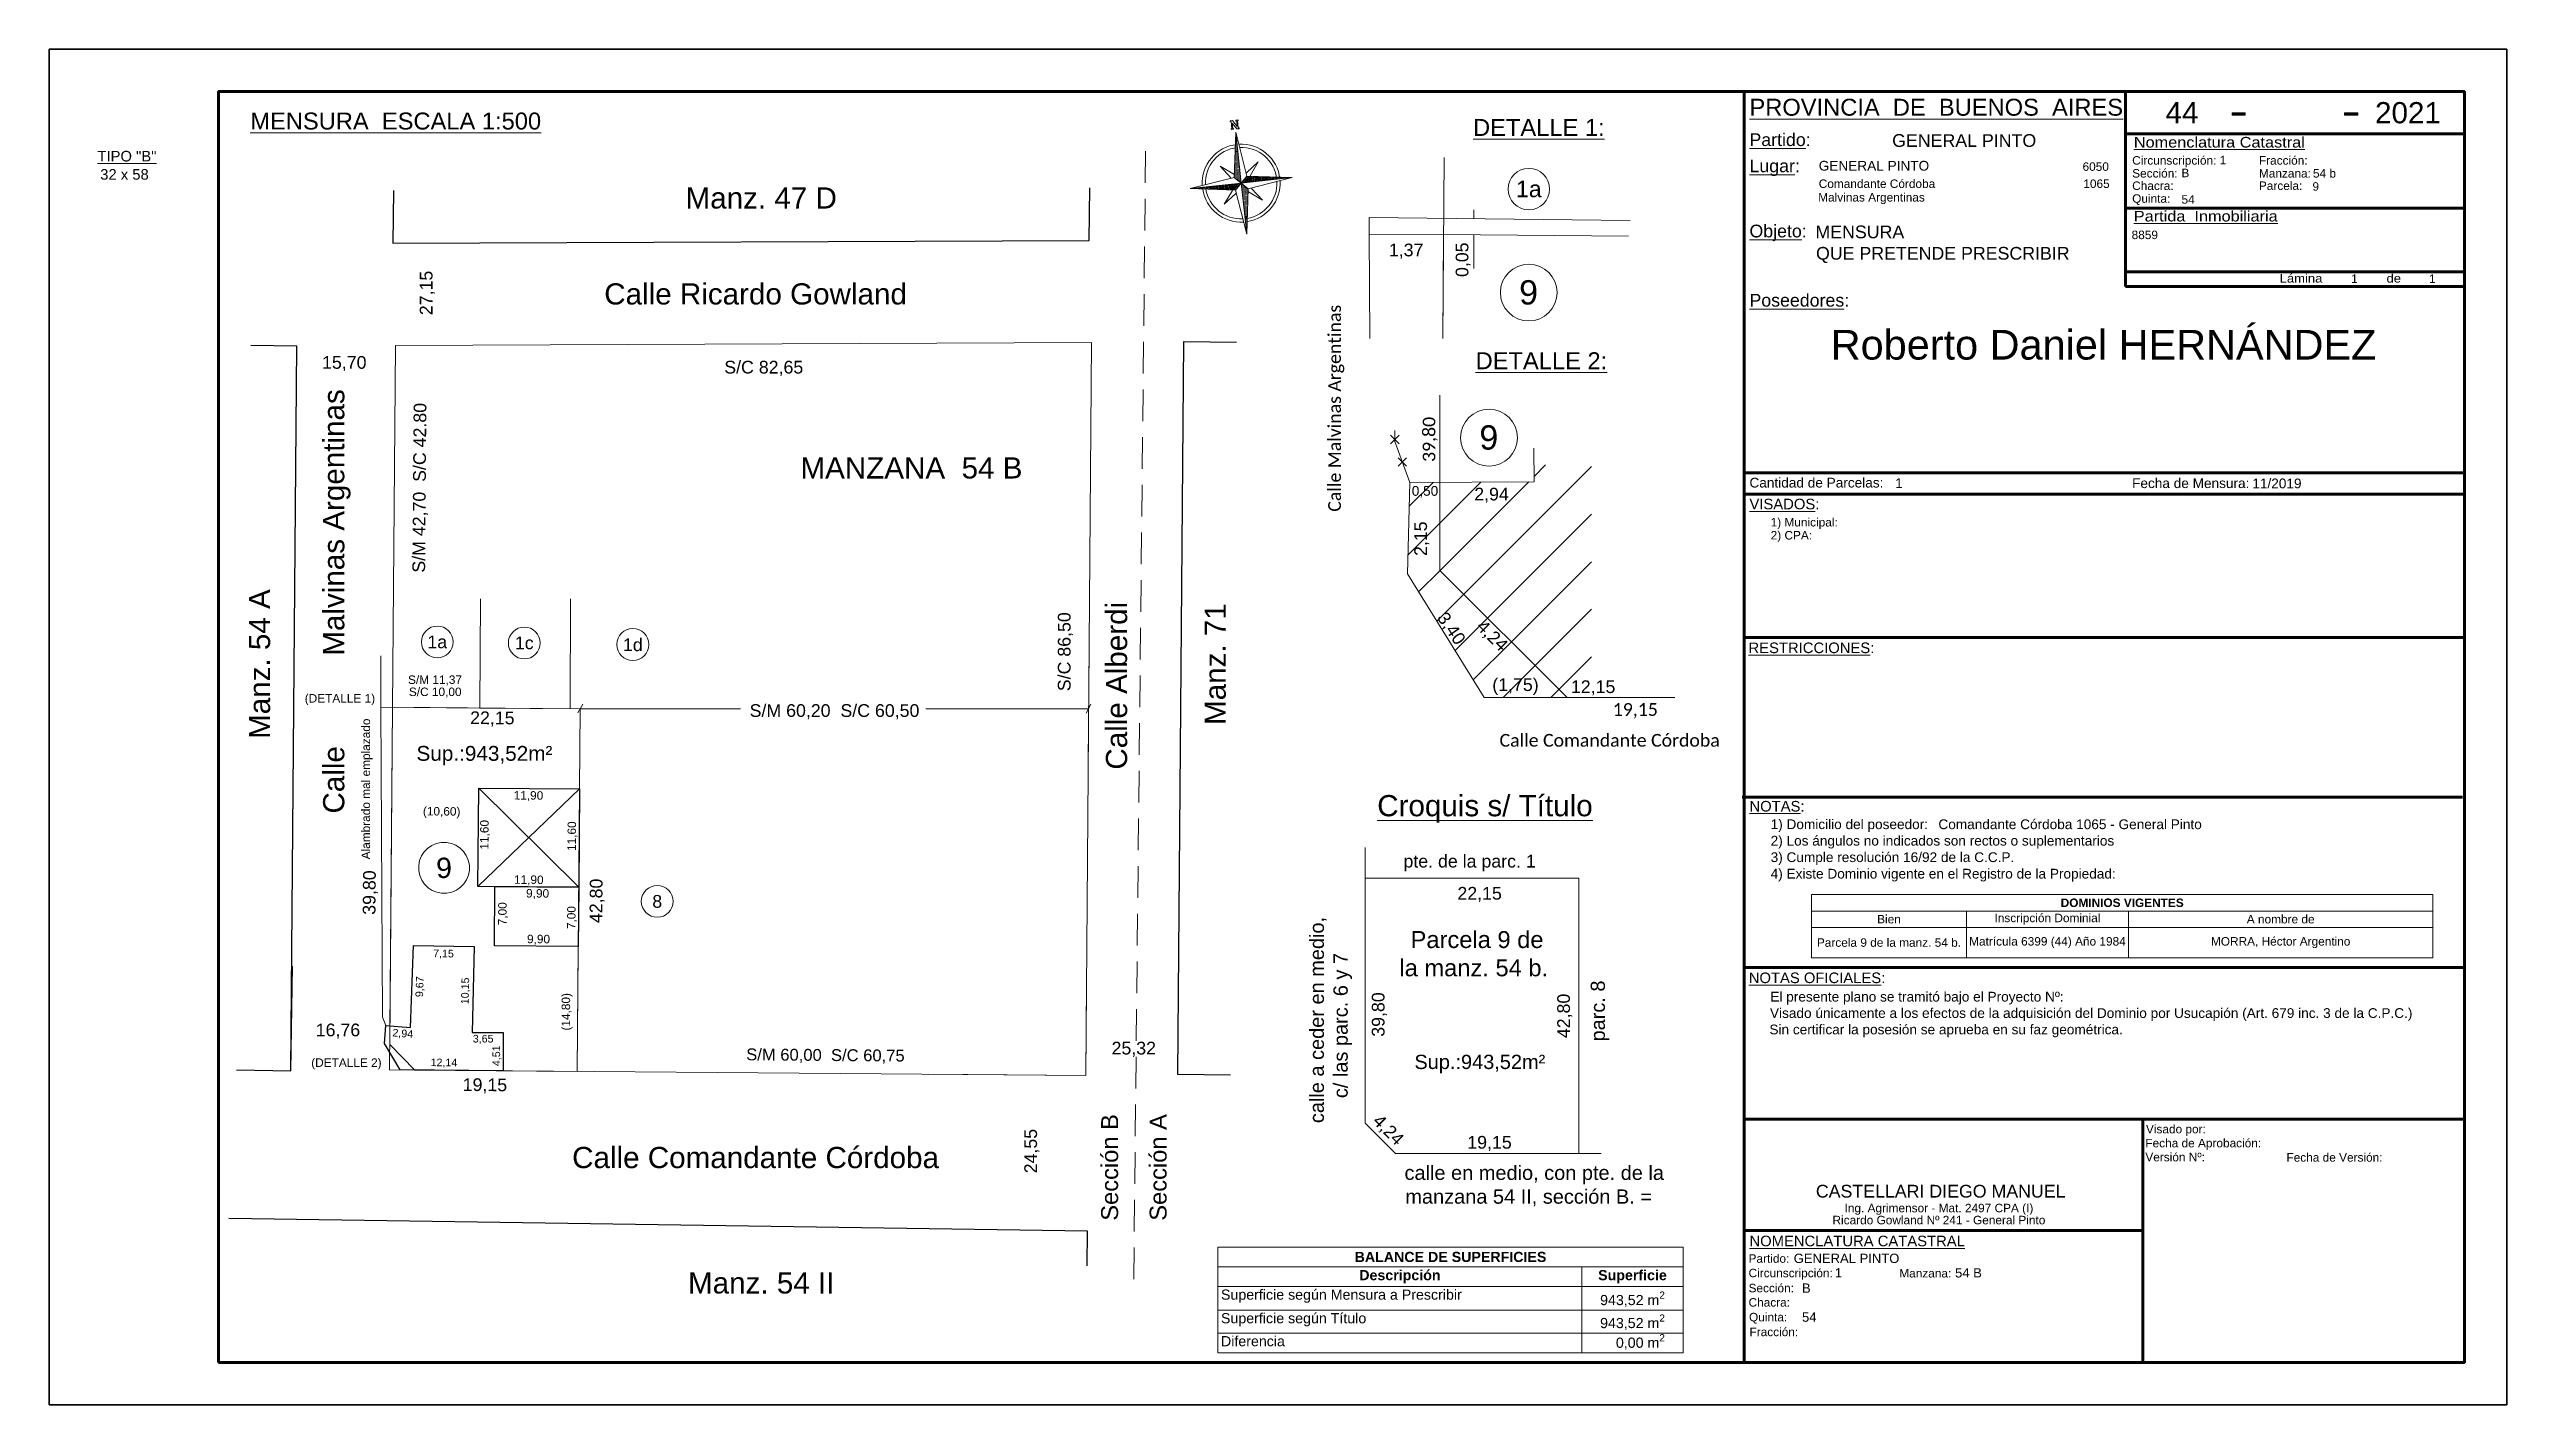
# Paper-space layout 'Tipo B 32x58' of a CAD drawing. Header units: metres. Extents: x 0 to 58, y 0 to 32.
# The model-space entities are those that its viewports show. They can reach past a viewport. Long polylines and large blocks are cut down to what shows.
import ezdxf
from ezdxf.enums import TextEntityAlignment as Align

# ---------------------------------------------------------------- set-up
doc = ezdxf.new("R2010")
doc.units = ezdxf.units.M
doc.linetypes.add('DASHED2', pattern=[0.375, 0.25, -0.125])
for name, color, linetype in [('M-00-EDIF_SUP_CUB', 7, 'Continuous'), ('M-00-EDIF_SUP_DESCUB', 7, 'Continuous'), ('M-LINDEROS', 2, 'Continuous'), ('P-COTAS_MENSURA', 4, 'Continuous')]:
    doc.layers.add(name, color=color, linetype=linetype)
for name, color, linetype, lineweight in [('M-ALAMBRADOS', 1, 'Continuous', 15), ('M-HECHOS_EXISTENTES', 1, 'Continuous', 15), ('M-MACIZO', 2, 'Continuous', 15), ('M-PARCELA', 4, 'Continuous', 15), ('P-CARATULA', 7, 'Continuous', 15), ('P-DETALLE', 1, 'Continuous', 15), ('P-HOJA', 7, 'Continuous', 15), ('P-MEDIDAS_Y_TEXTOS', 3, 'Continuous', 15), ('P-PLANILLAS', 3, 'Continuous', 15), ('P-ST', 3, 'Continuous', 15)]:
    doc.layers.add(name, color=color, linetype=linetype, lineweight=lineweight)
doc.layers.add('P-AUX', color=42, linetype='Continuous', lineweight=15, plot=False)
doc.layers.add('P-MARCO_NO_IMPR', color=42, linetype='Continuous', lineweight=15, plot=False)
doc.layers.get('P-MARCO_NO_IMPR').freeze()
doc.styles.add('ARIAL', font='arial.ttf')
doc.styles.add('EXTERIOR', font='arial.ttf')
doc.styles.add('GENERAL', font='arial.ttf')
doc.styles.add('Legend', font='calibri.ttf')
doc.styles.add('PARCELA', font='arial.ttf')
doc.linetypes.add('ALAMBRADO', pattern='A,0.25,-0.001,["X",Standard,S=0.1,R=0,X=-0.1,Y=-0.05],-0.001', length=0.252)
doc.linetypes.add('MUROS-2', pattern='A,0.1,-0.001,["/",Standard,S=0.1,R=0,X=-0.05,Y=0.025],-0.001', length=0.102)
doc.dimstyles.new('EXTERIOR', dxfattribs={"dimscale": 0, "dimtxt": 0.18, "dimasz": 0.18, "dimexe": 0.18, "dimexo": 0.0625, "dimgap": 0.09, "dimtad": 0, "dimzin": 0, "dimtxsty": 'EXTERIOR', "dimcen": 0.09, "dimse1": 1, "dimse2": 1, "dimsd1": 1, "dimsd2": 1, "dimaunit": 1, "dimadec": 3, "dimazin": 0, "dimtfac": 1, "dimtofl": 0, "dimtmove": 2, "dimatfit": 3, "dimfxl": 0, "dimtolj": 1, "dimtzin": 0, "dimarcsym": 0})
doc.dimstyles.new('GENERAL', dxfattribs={"dimscale": 0, "dimtxt": 0.18, "dimasz": 0.18, "dimexe": 0.18, "dimexo": 0.0625, "dimgap": 0.09, "dimtad": 0, "dimzin": 0, "dimtxsty": 'GENERAL', "dimcen": 0.09, "dimse1": 1, "dimse2": 1, "dimsd1": 1, "dimsd2": 1, "dimaunit": 1, "dimadec": 3, "dimazin": 0, "dimtfac": 1, "dimtofl": 0, "dimtmove": 2, "dimatfit": 3, "dimfxl": 0, "dimtolj": 1, "dimtzin": 0, "dimarcsym": 0})
doc.dimstyles.new('PARCELA', dxfattribs={"dimscale": 0, "dimtxt": 0.22, "dimasz": 0.18, "dimexe": 0.18, "dimexo": 0.0625, "dimgap": 0.09, "dimtad": 0, "dimzin": 0, "dimtxsty": 'PARCELA', "dimcen": 0.09, "dimse1": 1, "dimse2": 1, "dimsd1": 1, "dimsd2": 1, "dimclrt": 5, "dimaunit": 1, "dimadec": 3, "dimazin": 0, "dimtfac": 1, "dimtofl": 0, "dimtmove": 2, "dimatfit": 3, "dimfxl": 0, "dimtolj": 1, "dimtzin": 0, "dimarcsym": 0})
pattern_1 = [(45, (-1247.8397, -850.1224), (-0.561266, 0.561266), [])]

psp = doc.layouts.new('Tipo B 32x58')

# ---------------------------------------------------------------- texts
at = {"layer": 'P-COTAS_MENSURA', "color": 1, "insert": (12.2245, 9.2777), "char_height": 0.2, "width": 3.062517, "attachment_point": 5, "rotation": 90, "style": 'ARIAL'}
psp.add_mtext('(14,80)', dxfattribs=at)
at = {"layer": 'P-DETALLE', "color": 3, "linetype": 'Continuous', "style": 'ARIAL'}
for s, p in [('%%UDETALLE 1:', (33.6034, 29.9515)), ('%%UDETALLE 2:', (33.6635, 24.4454))]:
    psp.add_text(s, height=0.4, dxfattribs=at).set_placement(p)
at = {"layer": 'P-DETALLE', "color": 1, "style": 'ARIAL'}
psp.add_text('0,05', height=0.3, rotation=90, dxfattribs=at).set_placement((33.4928, 26.6218))
at = {"layer": 'P-DETALLE', "style": 'ARIAL'}
for p in [(34.6907, 25.9726), (33.7522, 22.5469)]:
    psp.add_text('9', height=0.574, dxfattribs=at).set_placement(p)
at = {"layer": 'P-DETALLE', "attachment_point": 5}
for s, insert, char_height, style in [('1,37', (32.0241, 27.2314), 0.3, 'ARIAL'), ('0,50', (32.4688, 21.5518), 0.23, 'ARIAL'), ('2,94', (34.0388, 21.4696), 0.3, 'ARIAL'), ('(1,75)', (34.6044, 16.9537), 0.3, 'ARIAL'), ('12,15', (36.4366, 16.9235), 0.3, 'ARIAL'), ('19,15', (37.4322, 16.3833), 0.3, 'Legend'), ('Calle Comandante Córdoba', (36.8267, 15.6843), 0.3, 'Legend')]:
    psp.add_mtext(s, dxfattribs=dict(at, insert=insert, char_height=char_height, style=style))
at = {"layer": 'P-DETALLE', "char_height": 0.3, "attachment_point": 5}
for s, insert, rotation, style in [('Calle Malvinas Argentinas', (30.3749, 23.5232), 90, 'Legend'), ('39,80', (32.5936, 22.788), 90, 'Legend'), ('2,15', (32.3946, 20.4445), 90, 'ARIAL'), ('3,40', (33.0724, 18.3119), 304.774229, 'ARIAL'), ('4,24', (34.0355, 18.1388), 315.345746, 'Legend')]:
    psp.add_mtext(s, dxfattribs=dict(at, insert=insert, rotation=rotation, style=style))
at = {"layer": 'P-HOJA', "color": 3, "linetype": 'Continuous', "style": 'ARIAL'}
psp.add_text('%%UMENSURA  ESCALA 1:500', height=0.4, dxfattribs=at).set_placement((4.7475, 30.1034))
at = {"layer": 'P-HOJA', "color": 2, "lineweight": 0, "style": 'ARIAL'}
for s, p in [('%%uTIPO "B"', (1.1395, 29.3487)), ('32 x 58', (1.205, 28.9184))]:
    psp.add_text(s, height=0.25, dxfattribs=at).set_placement(p)
at = {"layer": 'P-MEDIDAS_Y_TEXTOS', "style": 'ARIAL'}
for s, insert, char_height, width, attachment_point in [('Manz. 47 D', (16.8043, 28.484), 0.5, 8.919688, 5), ('Calle Ricardo Gowland ', (16.6709, 26.2191), 0.5, 8.919688, 5), ('15,70', (6.9651, 24.5778), 0.3, 8.919688, 5), ('S/C 82,65', (16.8642, 24.4658), 0.3, 3.062517, 5), ('MANZANA  54 B', (17.7303, 22.3655), 0.5, 5.340332, 1), ('S/M 11,37', (9.1061, 17.0976), 0.2, 3.062517, 5), ('S/C 10,00', (9.1108, 16.8119), 0.2, 3.062517, 5), (' (DETALLE 1)', (5.9537, 16.7765), 0.2, 3.062517, 1), ('S/M 60,20  S/C 60,50 ', (18.5341, 16.3603), 0.3, 5.180485, 5), ('  Sup.:943,52m²', (10.2725, 15.3244), 0.35, 3.062517, 5), ('16,76', (6.8158, 8.8212), 0.3, 8.919688, 5), (' (DETALLE 2)', (6.1071, 8.1775), 0.2, 3.062517, 1), ('25,32', (25.5964, 8.3925), 0.3, 8.919688, 5), ('Calle Comandante Córdoba ', (16.6709, 5.8346), 0.5, 8.919688, 5), ('Manz. 54 II', (16.8043, 2.8745), 0.5, 8.919688, 5)]:
    psp.add_mtext(s, dxfattribs=dict(at, insert=insert, char_height=char_height, width=width, attachment_point=attachment_point))
at = {"layer": 'P-MEDIDAS_Y_TEXTOS', "attachment_point": 5, "rotation": 90, "style": 'ARIAL'}
for s, insert, char_height, width in [('27,15', (8.9247, 26.2451), 0.3, 8.919688), ('Calle           Malvinas Argentinas', (6.7907, 18.9648), 0.5, 15.118152), ('Manz. 54 A', (4.968, 17.485), 0.5, 8.919688), ('S/C 86,50', (23.9826, 17.7769), 0.3, 3.062517), ('Calle Alberdi ', (25.1926, 16.9738), 0.5, 8.919688), ('Manz. 71', (27.5217, 17.485), 0.5, 8.919688), ('Alambrado mal emplazado', (7.5026, 14.5381), 0.2, 15.118152), ('24,55', (23.1911, 5.9893), 0.3, 8.919688), ('Sección B', (25.0291, 5.6044), 0.4, 8.919688), ('Sección A', (26.1737, 5.6044), 0.4, 8.919688)]:
    psp.add_mtext(s, dxfattribs=dict(at, insert=insert, char_height=char_height, width=width))
at = {"layer": 'P-ST', "color": 3, "linetype": 'Continuous', "style": 'ARIAL'}
psp.add_text('%%UCroquis s/ Título', height=0.5, dxfattribs=at).set_placement((31.3416, 13.8931))
at = {"layer": 'P-ST', "style": 'ARIAL'}
for s, p in [('pte. de la parc. 1', (33.5217, 12.9832)), ('22,15', (33.7584, 12.2249)), ('19,15', (33.9914, 6.347))]:
    psp.add_text(s, height=0.3, dxfattribs=at).set_placement(p, align=Align.TOP_CENTER)
for s, rotation, p in [('39,80', 90, (31.2133, 9.2133)), ('42,80', 90, (35.5898, 9.1804)), ('4,24', 314.984917, (31.7154, 6.5986))]:
    psp.add_text(s, height=0.3, rotation=rotation, dxfattribs=at).set_placement(p, align=Align.TOP_CENTER)
at = {"layer": 'P-ST', "char_height": 0.33696, "attachment_point": 5, "rotation": 90, "style": 'ARIAL'}
for s, insert, width in [('  calle a ceder en medio, c/ las parc. 6 y 7', (30.2462, 8.9526), 5.224863), ('parc. 8', (36.5985, 9.297), 3.879228)]:
    psp.add_mtext(s, dxfattribs=dict(at, insert=insert, width=width))
at = {"layer": 'P-ST', "attachment_point": 5, "style": 'ARIAL'}
for s, insert, char_height, width in [(' Parcela 9 de la manz. 54 b.', (33.6203, 10.6465), 0.4, 3.762117), ('  Sup.:943,52m²', (33.7633, 8.0443), 0.33696, 3.062517), ('  calle en medio, con pte. de la \\Pmanzana 54 II, sección B. =', (34.9161, 5.1662), 0.33696, 10.242782)]:
    psp.add_mtext(s, dxfattribs=dict(at, insert=insert, char_height=char_height, width=width))

msp = doc.modelspace()

# ---------------------------------------------------------------- blocks, each defined once
blk = doc.blocks.new('*X7')
at = {"color": 0}
for p, q in [((1597.45, 3341.69), (1600.54, 3341.69)), ((1597.45, 3341.68), (1600.54, 3341.68)), ((1597.45, 3341.67), (1600.54, 3341.67)), ((1597.45, 3341.66), (1600.54, 3341.66)), ((1597.45, 3341.65), (1600.54, 3341.65)), ((1597.45, 3341.64), (1600.54, 3341.64)), ((1597.45, 3341.63), (1600.54, 3341.63)), ((1597.45, 3341.62), (1600.54, 3341.62)), ((1597.45, 3341.61), (1600.54, 3341.61)), ((1597.45, 3341.6), (1600.54, 3341.6)), ((1597.45, 3341.59), (1600.54, 3341.59)), ((1597.45, 3341.58), (1600.54, 3341.58)), ((1597.45, 3341.57), (1600.54, 3341.57)), ((1597.45, 3341.56), (1600.54, 3341.56)), ((1597.45, 3341.55), (1600.54, 3341.55)), ((1597.45, 3341.54), (1600.54, 3341.54)), ((1597.45, 3341.53), (1600.54, 3341.53)), ((1597.45, 3341.52), (1600.54, 3341.52)), ((1597.45, 3341.51), (1600.54, 3341.51)), ((1597.45, 3341.5), (1600.54, 3341.5)), ((1597.45, 3341.49), (1600.54, 3341.49)), ((1597.45, 3341.48), (1600.54, 3341.48)), ((1597.45, 3341.47), (1600.54, 3341.47)), ((1597.45, 3341.46), (1600.54, 3341.46)), ((1597.45, 3341.45), (1600.54, 3341.45)), ((1597.45, 3341.44), (1600.54, 3341.44)), ((1597.45, 3341.43), (1600.54, 3341.43)), ((1597.45, 3341.42), (1600.54, 3341.42)), ((1597.45, 3341.41), (1600.54, 3341.41)), ((1597.45, 3341.4), (1600.54, 3341.4)), ((1597.45, 3341.39), (1600.54, 3341.39)), ((1597.45, 3341.38), (1600.54, 3341.38)), ((1597.45, 3341.37), (1600.54, 3341.37)), ((1597.45, 3341.36), (1600.54, 3341.36)), ((1597.45, 3341.35), (1600.54, 3341.35)), ((1597.45, 3341.34), (1600.54, 3341.34)), ((1597.45, 3341.33), (1600.54, 3341.33)), ((1597.45, 3341.32), (1600.54, 3341.32)), ((1597.45, 3341.31), (1600.54, 3341.31)), ((1597.45, 3341.3), (1600.54, 3341.3)), ((1597.45, 3341.29), (1600.54, 3341.29)), ((1597.45, 3341.28), (1600.54, 3341.28)), ((1597.45, 3341.27), (1600.54, 3341.27)), ((1597.45, 3341.26), (1600.54, 3341.26)), ((1597.45, 3341.25), (1600.54, 3341.25)), ((1597.45, 3341.24), (1600.54, 3341.24)), ((1597.45, 3341.23), (1600.54, 3341.23)), ((1597.45, 3341.22), (1600.54, 3341.22)), ((1597.45, 3341.21), (1600.54, 3341.21)), ((1597.45, 3341.2), (1600.54, 3341.2)), ((1597.45, 3341.19), (1600.54, 3341.19)), ((1597.45, 3341.18), (1600.54, 3341.18)), ((1597.45, 3341.17), (1600.54, 3341.17)), ((1597.45, 3341.16), (1600.54, 3341.16)), ((1597.45, 3341.15), (1600.54, 3341.15)), ((1597.45, 3341.14), (1600.54, 3341.14)), ((1597.45, 3341.13), (1600.54, 3341.13)), ((1597.46, 3341.12), (1597.46, 3341.69)), ((1597.47, 3341.12), (1597.47, 3341.69)), ((1597.48, 3341.12), (1597.48, 3341.69)), ((1597.49, 3341.12), (1597.49, 3341.69)), ((1597.5, 3341.12), (1597.5, 3341.69)), ((1597.51, 3341.12), (1597.51, 3341.69)), ((1597.52, 3341.12), (1597.52, 3341.69)), ((1597.53, 3341.12), (1597.53, 3341.69)), ((1597.54, 3341.12), (1597.54, 3341.69)), ((1597.55, 3341.12), (1597.55, 3341.69)), ((1597.56, 3341.12), (1597.56, 3341.69)), ((1597.57, 3341.12), (1597.57, 3341.69)), ((1597.58, 3341.12), (1597.58, 3341.69)), ((1597.59, 3341.12), (1597.59, 3341.69)), ((1597.6, 3341.12), (1597.6, 3341.69)), ((1597.61, 3341.12), (1597.61, 3341.69)), ((1597.62, 3341.12), (1597.62, 3341.69)), ((1597.63, 3341.12), (1597.63, 3341.69)), ((1597.64, 3341.12), (1597.64, 3341.69)), ((1597.65, 3341.12), (1597.65, 3341.69)), ((1597.66, 3341.12), (1597.66, 3341.69)), ((1597.67, 3341.12), (1597.67, 3341.69)), ((1597.68, 3341.12), (1597.68, 3341.69)), ((1597.69, 3341.12), (1597.69, 3341.69)), ((1597.7, 3341.12), (1597.7, 3341.69)), ((1597.71, 3341.12), (1597.71, 3341.69)), ((1597.72, 3341.12), (1597.72, 3341.69)), ((1597.73, 3341.12), (1597.73, 3341.69)), ((1597.74, 3341.12), (1597.74, 3341.69)), ((1597.75, 3341.12), (1597.75, 3341.69)), ((1597.76, 3341.12), (1597.76, 3341.69)), ((1597.77, 3341.12), (1597.77, 3341.69)), ((1597.78, 3341.12), (1597.78, 3341.69)), ((1597.79, 3341.12), (1597.79, 3341.69)), ((1597.8, 3341.12), (1597.8, 3341.69)), ((1597.81, 3341.12), (1597.81, 3341.69)), ((1597.82, 3341.12), (1597.82, 3341.69)), ((1597.83, 3341.12), (1597.83, 3341.69)), ((1597.84, 3341.12), (1597.84, 3341.69)), ((1597.85, 3341.12), (1597.85, 3341.69)), ((1597.86, 3341.12), (1597.86, 3341.69)), ((1597.87, 3341.12), (1597.87, 3341.69)), ((1597.88, 3341.12), (1597.88, 3341.69)), ((1597.89, 3341.12), (1597.89, 3341.69)), ((1597.9, 3341.12), (1597.9, 3341.69)), ((1597.91, 3341.12), (1597.91, 3341.69)), ((1597.92, 3341.12), (1597.92, 3341.69)), ((1597.93, 3341.12), (1597.93, 3341.69)), ((1597.94, 3341.12), (1597.94, 3341.69)), ((1597.95, 3341.12), (1597.95, 3341.69)), ((1597.96, 3341.12), (1597.96, 3341.69)), ((1597.97, 3341.12), (1597.97, 3341.69)), ((1597.98, 3341.12), (1597.98, 3341.69)), ((1597.99, 3341.12), (1597.99, 3341.69)), ((1598, 3341.12), (1598, 3341.69)), ((1598.01, 3341.12), (1598.01, 3341.69)), ((1598.02, 3341.12), (1598.02, 3341.69)), ((1598.03, 3341.12), (1598.03, 3341.69)), ((1598.04, 3341.12), (1598.04, 3341.69)), ((1598.05, 3341.12), (1598.05, 3341.69)), ((1598.06, 3341.12), (1598.06, 3341.69)), ((1598.07, 3341.12), (1598.07, 3341.69)), ((1598.08, 3341.12), (1598.08, 3341.69)), ((1598.09, 3341.12), (1598.09, 3341.69)), ((1598.1, 3341.12), (1598.1, 3341.69)), ((1598.11, 3341.12), (1598.11, 3341.69)), ((1598.12, 3341.12), (1598.12, 3341.69)), ((1598.13, 3341.12), (1598.13, 3341.69)), ((1598.14, 3341.12), (1598.14, 3341.69)), ((1598.15, 3341.12), (1598.15, 3341.69)), ((1598.16, 3341.12), (1598.16, 3341.69)), ((1598.17, 3341.12), (1598.17, 3341.69)), ((1598.18, 3341.12), (1598.18, 3341.69)), ((1598.19, 3341.12), (1598.19, 3341.69)), ((1598.2, 3341.12), (1598.2, 3341.69)), ((1598.21, 3341.12), (1598.21, 3341.69)), ((1598.22, 3341.12), (1598.22, 3341.69)), ((1598.23, 3341.12), (1598.23, 3341.69)), ((1598.24, 3341.12), (1598.24, 3341.69)), ((1598.25, 3341.12), (1598.25, 3341.69)), ((1598.26, 3341.12), (1598.26, 3341.69)), ((1598.27, 3341.12), (1598.27, 3341.69)), ((1598.28, 3341.12), (1598.28, 3341.69)), ((1598.29, 3341.12), (1598.29, 3341.69)), ((1598.3, 3341.12), (1598.3, 3341.69)), ((1598.31, 3341.12), (1598.31, 3341.69)), ((1598.32, 3341.12), (1598.32, 3341.69)), ((1598.33, 3341.12), (1598.33, 3341.69)), ((1598.34, 3341.12), (1598.34, 3341.69)), ((1598.35, 3341.12), (1598.35, 3341.69)), ((1598.36, 3341.12), (1598.36, 3341.69)), ((1598.37, 3341.12), (1598.37, 3341.69)), ((1598.38, 3341.12), (1598.38, 3341.69)), ((1598.39, 3341.12), (1598.39, 3341.69)), ((1598.4, 3341.12), (1598.4, 3341.69)), ((1598.41, 3341.12), (1598.41, 3341.69)), ((1598.42, 3341.12), (1598.42, 3341.69)), ((1598.43, 3341.12), (1598.43, 3341.69)), ((1598.44, 3341.12), (1598.44, 3341.69)), ((1598.45, 3341.12), (1598.45, 3341.69)), ((1598.46, 3341.12), (1598.46, 3341.69)), ((1598.47, 3341.12), (1598.47, 3341.69)), ((1598.48, 3341.12), (1598.48, 3341.69)), ((1598.49, 3341.12), (1598.49, 3341.69)), ((1598.5, 3341.12), (1598.5, 3341.69)), ((1598.51, 3341.12), (1598.51, 3341.69)), ((1598.52, 3341.12), (1598.52, 3341.69)), ((1598.53, 3341.12), (1598.53, 3341.69)), ((1598.54, 3341.12), (1598.54, 3341.69)), ((1598.55, 3341.12), (1598.55, 3341.69)), ((1598.56, 3341.12), (1598.56, 3341.69)), ((1598.57, 3341.12), (1598.57, 3341.69)), ((1598.58, 3341.12), (1598.58, 3341.69)), ((1598.59, 3341.12), (1598.59, 3341.69)), ((1598.6, 3341.12), (1598.6, 3341.69)), ((1598.61, 3341.12), (1598.61, 3341.69)), ((1598.62, 3341.12), (1598.62, 3341.69)), ((1598.63, 3341.12), (1598.63, 3341.69)), ((1598.64, 3341.12), (1598.64, 3341.69)), ((1598.65, 3341.12), (1598.65, 3341.69)), ((1598.66, 3341.12), (1598.66, 3341.69)), ((1598.67, 3341.12), (1598.67, 3341.69)), ((1598.68, 3341.12), (1598.68, 3341.69)), ((1598.69, 3341.12), (1598.69, 3341.69)), ((1598.7, 3341.12), (1598.7, 3341.69)), ((1598.71, 3341.12), (1598.71, 3341.69)), ((1598.72, 3341.12), (1598.72, 3341.69)), ((1598.73, 3341.12), (1598.73, 3341.69)), ((1598.74, 3341.12), (1598.74, 3341.69)), ((1598.75, 3341.12), (1598.75, 3341.69)), ((1598.76, 3341.12), (1598.76, 3341.69)), ((1598.77, 3341.12), (1598.77, 3341.69)), ((1598.78, 3341.12), (1598.78, 3341.69)), ((1598.79, 3341.12), (1598.79, 3341.69)), ((1598.8, 3341.12), (1598.8, 3341.69)), ((1598.81, 3341.12), (1598.81, 3341.69)), ((1598.82, 3341.12), (1598.82, 3341.69)), ((1598.83, 3341.12), (1598.83, 3341.69)), ((1598.84, 3341.12), (1598.84, 3341.69)), ((1598.85, 3341.12), (1598.85, 3341.69)), ((1598.86, 3341.12), (1598.86, 3341.69)), ((1598.87, 3341.12), (1598.87, 3341.69)), ((1598.88, 3341.12), (1598.88, 3341.69)), ((1598.89, 3341.12), (1598.89, 3341.69)), ((1598.9, 3341.12), (1598.9, 3341.69)), ((1598.91, 3341.12), (1598.91, 3341.69)), ((1598.92, 3341.12), (1598.92, 3341.69)), ((1598.93, 3341.12), (1598.93, 3341.69)), ((1598.94, 3341.12), (1598.94, 3341.69)), ((1598.95, 3341.12), (1598.95, 3341.69)), ((1598.96, 3341.12), (1598.96, 3341.69)), ((1598.97, 3341.12), (1598.97, 3341.69)), ((1598.98, 3341.12), (1598.98, 3341.69)), ((1598.99, 3341.12), (1598.99, 3341.69)), ((1599, 3341.12), (1599, 3341.69)), ((1599.01, 3341.12), (1599.01, 3341.69)), ((1599.02, 3341.12), (1599.02, 3341.69)), ((1599.03, 3341.12), (1599.03, 3341.69)), ((1599.04, 3341.12), (1599.04, 3341.69)), ((1599.05, 3341.12), (1599.05, 3341.69)), ((1599.06, 3341.12), (1599.06, 3341.69)), ((1599.07, 3341.12), (1599.07, 3341.69)), ((1599.08, 3341.12), (1599.08, 3341.69)), ((1599.09, 3341.12), (1599.09, 3341.69)), ((1599.1, 3341.12), (1599.1, 3341.69)), ((1599.11, 3341.12), (1599.11, 3341.69)), ((1599.12, 3341.12), (1599.12, 3341.69)), ((1599.13, 3341.12), (1599.13, 3341.69)), ((1599.14, 3341.12), (1599.14, 3341.69)), ((1599.15, 3341.12), (1599.15, 3341.69)), ((1599.16, 3341.12), (1599.16, 3341.69)), ((1599.17, 3341.12), (1599.17, 3341.69)), ((1599.18, 3341.12), (1599.18, 3341.69)), ((1599.19, 3341.12), (1599.19, 3341.69)), ((1599.2, 3341.12), (1599.2, 3341.69)), ((1599.21, 3341.12), (1599.21, 3341.69)), ((1599.22, 3341.12), (1599.22, 3341.69)), ((1599.23, 3341.12), (1599.23, 3341.69)), ((1599.24, 3341.12), (1599.24, 3341.69)), ((1599.25, 3341.12), (1599.25, 3341.69)), ((1599.26, 3341.12), (1599.26, 3341.69)), ((1599.27, 3341.12), (1599.27, 3341.69)), ((1599.28, 3341.12), (1599.28, 3341.69)), ((1599.29, 3341.12), (1599.29, 3341.69)), ((1599.3, 3341.12), (1599.3, 3341.69)), ((1599.31, 3341.12), (1599.31, 3341.69)), ((1599.32, 3341.12), (1599.32, 3341.69)), ((1599.33, 3341.12), (1599.33, 3341.69)), ((1599.34, 3341.12), (1599.34, 3341.69)), ((1599.35, 3341.12), (1599.35, 3341.69)), ((1599.36, 3341.12), (1599.36, 3341.69)), ((1599.37, 3341.12), (1599.37, 3341.69)), ((1599.38, 3341.12), (1599.38, 3341.69)), ((1599.39, 3341.12), (1599.39, 3341.69)), ((1599.4, 3341.12), (1599.4, 3341.69)), ((1599.41, 3341.12), (1599.41, 3341.69)), ((1599.42, 3341.12), (1599.42, 3341.69)), ((1599.43, 3341.12), (1599.43, 3341.69)), ((1599.44, 3341.12), (1599.44, 3341.69)), ((1599.45, 3341.12), (1599.45, 3341.69)), ((1599.46, 3341.12), (1599.46, 3341.69)), ((1599.47, 3341.12), (1599.47, 3341.69)), ((1599.48, 3341.12), (1599.48, 3341.69)), ((1599.49, 3341.12), (1599.49, 3341.69)), ((1599.5, 3341.12), (1599.5, 3341.69)), ((1599.51, 3341.12), (1599.51, 3341.69)), ((1599.52, 3341.12), (1599.52, 3341.69)), ((1599.53, 3341.12), (1599.53, 3341.69)), ((1599.54, 3341.12), (1599.54, 3341.69)), ((1599.55, 3341.12), (1599.55, 3341.69)), ((1599.56, 3341.12), (1599.56, 3341.69)), ((1599.57, 3341.12), (1599.57, 3341.69)), ((1599.58, 3341.12), (1599.58, 3341.69)), ((1599.59, 3341.12), (1599.59, 3341.69)), ((1599.6, 3341.12), (1599.6, 3341.69)), ((1599.61, 3341.12), (1599.61, 3341.69)), ((1599.62, 3341.12), (1599.62, 3341.69)), ((1599.63, 3341.12), (1599.63, 3341.69)), ((1599.64, 3341.12), (1599.64, 3341.69)), ((1599.65, 3341.12), (1599.65, 3341.69)), ((1599.66, 3341.12), (1599.66, 3341.69)), ((1599.67, 3341.12), (1599.67, 3341.69)), ((1599.68, 3341.12), (1599.68, 3341.69)), ((1599.69, 3341.12), (1599.69, 3341.69)), ((1599.7, 3341.12), (1599.7, 3341.69)), ((1599.71, 3341.12), (1599.71, 3341.69)), ((1599.72, 3341.12), (1599.72, 3341.69)), ((1599.73, 3341.12), (1599.73, 3341.69)), ((1599.74, 3341.12), (1599.74, 3341.69)), ((1599.75, 3341.12), (1599.75, 3341.69)), ((1599.76, 3341.12), (1599.76, 3341.69)), ((1599.77, 3341.12), (1599.77, 3341.69)), ((1599.78, 3341.12), (1599.78, 3341.69)), ((1599.79, 3341.12), (1599.79, 3341.69)), ((1599.8, 3341.12), (1599.8, 3341.69)), ((1599.81, 3341.12), (1599.81, 3341.69)), ((1599.82, 3341.12), (1599.82, 3341.69)), ((1599.83, 3341.12), (1599.83, 3341.69)), ((1599.84, 3341.12), (1599.84, 3341.69)), ((1599.85, 3341.12), (1599.85, 3341.69)), ((1599.86, 3341.12), (1599.86, 3341.69)), ((1599.87, 3341.12), (1599.87, 3341.69)), ((1599.88, 3341.12), (1599.88, 3341.69)), ((1599.89, 3341.12), (1599.89, 3341.69)), ((1599.9, 3341.12), (1599.9, 3341.69)), ((1599.91, 3341.12), (1599.91, 3341.69)), ((1599.92, 3341.12), (1599.92, 3341.69)), ((1599.93, 3341.12), (1599.93, 3341.69)), ((1599.94, 3341.12), (1599.94, 3341.69)), ((1599.95, 3341.12), (1599.95, 3341.69)), ((1599.96, 3341.12), (1599.96, 3341.69)), ((1599.97, 3341.12), (1599.97, 3341.69)), ((1599.98, 3341.12), (1599.98, 3341.69)), ((1599.99, 3341.12), (1599.99, 3341.69)), ((1600, 3341.12), (1600, 3341.69)), ((1600.01, 3341.12), (1600.01, 3341.69)), ((1600.02, 3341.12), (1600.02, 3341.69)), ((1600.03, 3341.12), (1600.03, 3341.69)), ((1600.04, 3341.12), (1600.04, 3341.69)), ((1600.05, 3341.12), (1600.05, 3341.69)), ((1600.06, 3341.12), (1600.06, 3341.69)), ((1600.07, 3341.12), (1600.07, 3341.69)), ((1600.08, 3341.12), (1600.08, 3341.69)), ((1600.09, 3341.12), (1600.09, 3341.69)), ((1600.1, 3341.12), (1600.1, 3341.69)), ((1600.11, 3341.12), (1600.11, 3341.69)), ((1600.12, 3341.12), (1600.12, 3341.69)), ((1600.13, 3341.12), (1600.13, 3341.69)), ((1600.14, 3341.12), (1600.14, 3341.69)), ((1600.15, 3341.12), (1600.15, 3341.69)), ((1600.16, 3341.12), (1600.16, 3341.69)), ((1600.17, 3341.12), (1600.17, 3341.69)), ((1600.18, 3341.12), (1600.18, 3341.69)), ((1600.19, 3341.12), (1600.19, 3341.69)), ((1600.2, 3341.12), (1600.2, 3341.69)), ((1600.21, 3341.12), (1600.21, 3341.69)), ((1600.22, 3341.12), (1600.22, 3341.69)), ((1600.23, 3341.12), (1600.23, 3341.69)), ((1600.24, 3341.12), (1600.24, 3341.69)), ((1600.25, 3341.12), (1600.25, 3341.69)), ((1600.26, 3341.12), (1600.26, 3341.69)), ((1600.27, 3341.12), (1600.27, 3341.69)), ((1600.28, 3341.12), (1600.28, 3341.69)), ((1600.29, 3341.12), (1600.29, 3341.69)), ((1600.3, 3341.12), (1600.3, 3341.69)), ((1600.31, 3341.12), (1600.31, 3341.69)), ((1600.32, 3341.12), (1600.32, 3341.69)), ((1600.33, 3341.12), (1600.33, 3341.69)), ((1600.34, 3341.12), (1600.34, 3341.69)), ((1600.35, 3341.12), (1600.35, 3341.69)), ((1600.36, 3341.12), (1600.36, 3341.69)), ((1600.37, 3341.12), (1600.37, 3341.69)), ((1600.38, 3341.12), (1600.38, 3341.69)), ((1600.39, 3341.12), (1600.39, 3341.69)), ((1600.4, 3341.12), (1600.4, 3341.69)), ((1600.41, 3341.12), (1600.41, 3341.69)), ((1600.42, 3341.12), (1600.42, 3341.69)), ((1600.43, 3341.12), (1600.43, 3341.69)), ((1600.44, 3341.12), (1600.44, 3341.69)), ((1600.45, 3341.12), (1600.45, 3341.69)), ((1600.46, 3341.12), (1600.46, 3341.69)), ((1600.47, 3341.12), (1600.47, 3341.69)), ((1600.48, 3341.12), (1600.48, 3341.69)), ((1600.49, 3341.12), (1600.49, 3341.69)), ((1600.5, 3341.12), (1600.5, 3341.69)), ((1600.51, 3341.12), (1600.51, 3341.69)), ((1600.52, 3341.12), (1600.52, 3341.69)), ((1600.53, 3341.12), (1600.53, 3341.69)), ((1600.54, 3341.12), (1600.54, 3341.69))]:
    blk.add_line(p, q, dxfattribs=at)
blk = doc.blocks.new('*X8')
at = {"color": 0}
for p, q in [((1623.98, 3341.12), (1623.98, 3341.69)), ((1627.07, 3341.69), (1623.98, 3341.69)), ((1627.07, 3341.68), (1623.98, 3341.68)), ((1627.07, 3341.67), (1623.98, 3341.67)), ((1627.07, 3341.66), (1623.98, 3341.66)), ((1627.07, 3341.65), (1623.98, 3341.65)), ((1627.07, 3341.64), (1623.98, 3341.64)), ((1627.07, 3341.63), (1623.98, 3341.63)), ((1627.07, 3341.62), (1623.98, 3341.62)), ((1627.07, 3341.61), (1623.98, 3341.61)), ((1627.07, 3341.6), (1623.98, 3341.6)), ((1627.07, 3341.59), (1623.98, 3341.59)), ((1627.07, 3341.58), (1623.98, 3341.58)), ((1627.07, 3341.57), (1623.98, 3341.57)), ((1627.07, 3341.56), (1623.98, 3341.56)), ((1627.07, 3341.55), (1623.98, 3341.55)), ((1627.07, 3341.54), (1623.98, 3341.54)), ((1627.07, 3341.53), (1623.98, 3341.53)), ((1627.07, 3341.52), (1623.98, 3341.52)), ((1627.07, 3341.51), (1623.98, 3341.51)), ((1627.07, 3341.5), (1623.98, 3341.5)), ((1627.07, 3341.49), (1623.98, 3341.49)), ((1627.07, 3341.48), (1623.98, 3341.48)), ((1627.07, 3341.47), (1623.98, 3341.47)), ((1627.07, 3341.46), (1623.98, 3341.46)), ((1627.07, 3341.45), (1623.98, 3341.45)), ((1627.07, 3341.44), (1623.98, 3341.44)), ((1627.07, 3341.43), (1623.98, 3341.43)), ((1627.07, 3341.42), (1623.98, 3341.42)), ((1627.07, 3341.41), (1623.98, 3341.41)), ((1627.07, 3341.4), (1623.98, 3341.4)), ((1627.07, 3341.39), (1623.98, 3341.39)), ((1627.07, 3341.38), (1623.98, 3341.38)), ((1627.07, 3341.37), (1623.98, 3341.37)), ((1627.07, 3341.36), (1623.98, 3341.36)), ((1627.07, 3341.35), (1623.98, 3341.35)), ((1627.07, 3341.34), (1623.98, 3341.34)), ((1627.07, 3341.33), (1623.98, 3341.33)), ((1627.07, 3341.32), (1623.98, 3341.32)), ((1627.07, 3341.31), (1623.98, 3341.31)), ((1627.07, 3341.3), (1623.98, 3341.3)), ((1627.07, 3341.29), (1623.98, 3341.29)), ((1627.07, 3341.28), (1623.98, 3341.28)), ((1627.07, 3341.27), (1623.98, 3341.27)), ((1627.07, 3341.26), (1623.98, 3341.26)), ((1627.07, 3341.25), (1623.98, 3341.25)), ((1627.07, 3341.24), (1623.98, 3341.24)), ((1627.07, 3341.23), (1623.98, 3341.23)), ((1627.07, 3341.22), (1623.98, 3341.22)), ((1627.07, 3341.21), (1623.98, 3341.21)), ((1627.07, 3341.2), (1623.98, 3341.2)), ((1627.07, 3341.19), (1623.98, 3341.19)), ((1627.07, 3341.18), (1623.98, 3341.18)), ((1627.07, 3341.17), (1623.98, 3341.17)), ((1627.07, 3341.16), (1623.98, 3341.16)), ((1627.07, 3341.15), (1623.98, 3341.15)), ((1627.07, 3341.14), (1623.98, 3341.14)), ((1627.07, 3341.13), (1623.98, 3341.13)), ((1623.99, 3341.12), (1623.99, 3341.69)), ((1624, 3341.12), (1624, 3341.69)), ((1624.01, 3341.12), (1624.01, 3341.69)), ((1624.02, 3341.12), (1624.02, 3341.69)), ((1624.03, 3341.12), (1624.03, 3341.69)), ((1624.04, 3341.12), (1624.04, 3341.69)), ((1624.05, 3341.12), (1624.05, 3341.69)), ((1624.06, 3341.12), (1624.06, 3341.69)), ((1624.07, 3341.12), (1624.07, 3341.69)), ((1624.08, 3341.12), (1624.08, 3341.69)), ((1624.09, 3341.12), (1624.09, 3341.69)), ((1624.1, 3341.12), (1624.1, 3341.69)), ((1624.11, 3341.12), (1624.11, 3341.69)), ((1624.12, 3341.12), (1624.12, 3341.69)), ((1624.13, 3341.12), (1624.13, 3341.69)), ((1624.14, 3341.12), (1624.14, 3341.69)), ((1624.15, 3341.12), (1624.15, 3341.69)), ((1624.16, 3341.12), (1624.16, 3341.69)), ((1624.17, 3341.12), (1624.17, 3341.69)), ((1624.18, 3341.12), (1624.18, 3341.69)), ((1624.19, 3341.12), (1624.19, 3341.69)), ((1624.2, 3341.12), (1624.2, 3341.69)), ((1624.21, 3341.12), (1624.21, 3341.69)), ((1624.22, 3341.12), (1624.22, 3341.69)), ((1624.23, 3341.12), (1624.23, 3341.69)), ((1624.24, 3341.12), (1624.24, 3341.69)), ((1624.25, 3341.12), (1624.25, 3341.69)), ((1624.26, 3341.12), (1624.26, 3341.69)), ((1624.27, 3341.12), (1624.27, 3341.69)), ((1624.28, 3341.12), (1624.28, 3341.69)), ((1624.29, 3341.12), (1624.29, 3341.69)), ((1624.3, 3341.12), (1624.3, 3341.69)), ((1624.31, 3341.12), (1624.31, 3341.69)), ((1624.32, 3341.12), (1624.32, 3341.69)), ((1624.33, 3341.12), (1624.33, 3341.69)), ((1624.34, 3341.12), (1624.34, 3341.69)), ((1624.35, 3341.12), (1624.35, 3341.69)), ((1624.36, 3341.12), (1624.36, 3341.69)), ((1624.37, 3341.12), (1624.37, 3341.69)), ((1624.38, 3341.12), (1624.38, 3341.69)), ((1624.39, 3341.12), (1624.39, 3341.69)), ((1624.4, 3341.12), (1624.4, 3341.69)), ((1624.41, 3341.12), (1624.41, 3341.69)), ((1624.42, 3341.12), (1624.42, 3341.69)), ((1624.43, 3341.12), (1624.43, 3341.69)), ((1624.44, 3341.12), (1624.44, 3341.69)), ((1624.45, 3341.12), (1624.45, 3341.69)), ((1624.46, 3341.12), (1624.46, 3341.69)), ((1624.47, 3341.12), (1624.47, 3341.69)), ((1624.48, 3341.12), (1624.48, 3341.69)), ((1624.49, 3341.12), (1624.49, 3341.69)), ((1624.5, 3341.12), (1624.5, 3341.69)), ((1624.51, 3341.12), (1624.51, 3341.69)), ((1624.52, 3341.12), (1624.52, 3341.69)), ((1624.53, 3341.12), (1624.53, 3341.69)), ((1624.54, 3341.12), (1624.54, 3341.69)), ((1624.55, 3341.12), (1624.55, 3341.69)), ((1624.56, 3341.12), (1624.56, 3341.69)), ((1624.57, 3341.12), (1624.57, 3341.69)), ((1624.58, 3341.12), (1624.58, 3341.69)), ((1624.59, 3341.12), (1624.59, 3341.69)), ((1624.6, 3341.12), (1624.6, 3341.69)), ((1624.61, 3341.12), (1624.61, 3341.69)), ((1624.62, 3341.12), (1624.62, 3341.69)), ((1624.63, 3341.12), (1624.63, 3341.69)), ((1624.64, 3341.12), (1624.64, 3341.69)), ((1624.65, 3341.12), (1624.65, 3341.69)), ((1624.66, 3341.12), (1624.66, 3341.69)), ((1624.67, 3341.12), (1624.67, 3341.69)), ((1624.68, 3341.12), (1624.68, 3341.69)), ((1624.69, 3341.12), (1624.69, 3341.69)), ((1624.7, 3341.12), (1624.7, 3341.69)), ((1624.71, 3341.12), (1624.71, 3341.69)), ((1624.72, 3341.12), (1624.72, 3341.69)), ((1624.73, 3341.12), (1624.73, 3341.69)), ((1624.74, 3341.12), (1624.74, 3341.69)), ((1624.75, 3341.12), (1624.75, 3341.69)), ((1624.76, 3341.12), (1624.76, 3341.69)), ((1624.77, 3341.12), (1624.77, 3341.69)), ((1624.78, 3341.12), (1624.78, 3341.69)), ((1624.79, 3341.12), (1624.79, 3341.69)), ((1624.8, 3341.12), (1624.8, 3341.69)), ((1624.81, 3341.12), (1624.81, 3341.69)), ((1624.82, 3341.12), (1624.82, 3341.69)), ((1624.83, 3341.12), (1624.83, 3341.69)), ((1624.84, 3341.12), (1624.84, 3341.69)), ((1624.85, 3341.12), (1624.85, 3341.69)), ((1624.86, 3341.12), (1624.86, 3341.69)), ((1624.87, 3341.12), (1624.87, 3341.69)), ((1624.88, 3341.12), (1624.88, 3341.69)), ((1624.89, 3341.12), (1624.89, 3341.69)), ((1624.9, 3341.12), (1624.9, 3341.69)), ((1624.91, 3341.12), (1624.91, 3341.69)), ((1624.92, 3341.12), (1624.92, 3341.69)), ((1624.93, 3341.12), (1624.93, 3341.69)), ((1624.94, 3341.12), (1624.94, 3341.69)), ((1624.95, 3341.12), (1624.95, 3341.69)), ((1624.96, 3341.12), (1624.96, 3341.69)), ((1624.97, 3341.12), (1624.97, 3341.69)), ((1624.98, 3341.12), (1624.98, 3341.69)), ((1624.99, 3341.12), (1624.99, 3341.69)), ((1625, 3341.12), (1625, 3341.69)), ((1625.01, 3341.12), (1625.01, 3341.69)), ((1625.02, 3341.12), (1625.02, 3341.69)), ((1625.03, 3341.12), (1625.03, 3341.69)), ((1625.04, 3341.12), (1625.04, 3341.69)), ((1625.05, 3341.12), (1625.05, 3341.69)), ((1625.06, 3341.12), (1625.06, 3341.69)), ((1625.07, 3341.12), (1625.07, 3341.69)), ((1625.08, 3341.12), (1625.08, 3341.69)), ((1625.09, 3341.12), (1625.09, 3341.69)), ((1625.1, 3341.12), (1625.1, 3341.69)), ((1625.11, 3341.12), (1625.11, 3341.69)), ((1625.12, 3341.12), (1625.12, 3341.69)), ((1625.13, 3341.12), (1625.13, 3341.69)), ((1625.14, 3341.12), (1625.14, 3341.69)), ((1625.15, 3341.12), (1625.15, 3341.69)), ((1625.16, 3341.12), (1625.16, 3341.69)), ((1625.17, 3341.12), (1625.17, 3341.69)), ((1625.18, 3341.12), (1625.18, 3341.69)), ((1625.19, 3341.12), (1625.19, 3341.69)), ((1625.2, 3341.12), (1625.2, 3341.69)), ((1625.21, 3341.12), (1625.21, 3341.69)), ((1625.22, 3341.12), (1625.22, 3341.69)), ((1625.23, 3341.12), (1625.23, 3341.69)), ((1625.24, 3341.12), (1625.24, 3341.69)), ((1625.25, 3341.12), (1625.25, 3341.69)), ((1625.26, 3341.12), (1625.26, 3341.69)), ((1625.27, 3341.12), (1625.27, 3341.69)), ((1625.28, 3341.12), (1625.28, 3341.69)), ((1625.29, 3341.12), (1625.29, 3341.69)), ((1625.3, 3341.12), (1625.3, 3341.69)), ((1625.31, 3341.12), (1625.31, 3341.69)), ((1625.32, 3341.12), (1625.32, 3341.69)), ((1625.33, 3341.12), (1625.33, 3341.69)), ((1625.34, 3341.12), (1625.34, 3341.69)), ((1625.35, 3341.12), (1625.35, 3341.69)), ((1625.36, 3341.12), (1625.36, 3341.69)), ((1625.37, 3341.12), (1625.37, 3341.69)), ((1625.38, 3341.12), (1625.38, 3341.69)), ((1625.39, 3341.12), (1625.39, 3341.69)), ((1625.4, 3341.12), (1625.4, 3341.69)), ((1625.41, 3341.12), (1625.41, 3341.69)), ((1625.42, 3341.12), (1625.42, 3341.69)), ((1625.43, 3341.12), (1625.43, 3341.69)), ((1625.44, 3341.12), (1625.44, 3341.69)), ((1625.45, 3341.12), (1625.45, 3341.69)), ((1625.46, 3341.12), (1625.46, 3341.69)), ((1625.47, 3341.12), (1625.47, 3341.69)), ((1625.48, 3341.12), (1625.48, 3341.69)), ((1625.49, 3341.12), (1625.49, 3341.69)), ((1625.5, 3341.12), (1625.5, 3341.69)), ((1625.51, 3341.12), (1625.51, 3341.69)), ((1625.52, 3341.12), (1625.52, 3341.69)), ((1625.53, 3341.12), (1625.53, 3341.69)), ((1625.54, 3341.12), (1625.54, 3341.69)), ((1625.55, 3341.12), (1625.55, 3341.69)), ((1625.56, 3341.12), (1625.56, 3341.69)), ((1625.57, 3341.12), (1625.57, 3341.69)), ((1625.58, 3341.12), (1625.58, 3341.69)), ((1625.59, 3341.12), (1625.59, 3341.69)), ((1625.6, 3341.12), (1625.6, 3341.69)), ((1625.61, 3341.12), (1625.61, 3341.69)), ((1625.62, 3341.12), (1625.62, 3341.69)), ((1625.63, 3341.12), (1625.63, 3341.69)), ((1625.64, 3341.12), (1625.64, 3341.69)), ((1625.65, 3341.12), (1625.65, 3341.69)), ((1625.66, 3341.12), (1625.66, 3341.69)), ((1625.67, 3341.12), (1625.67, 3341.69)), ((1625.68, 3341.12), (1625.68, 3341.69)), ((1625.69, 3341.12), (1625.69, 3341.69)), ((1625.7, 3341.12), (1625.7, 3341.69)), ((1625.71, 3341.12), (1625.71, 3341.69)), ((1625.72, 3341.12), (1625.72, 3341.69)), ((1625.73, 3341.12), (1625.73, 3341.69)), ((1625.74, 3341.12), (1625.74, 3341.69)), ((1625.75, 3341.12), (1625.75, 3341.69)), ((1625.76, 3341.12), (1625.76, 3341.69)), ((1625.77, 3341.12), (1625.77, 3341.69)), ((1625.78, 3341.12), (1625.78, 3341.69)), ((1625.79, 3341.12), (1625.79, 3341.69)), ((1625.8, 3341.12), (1625.8, 3341.69)), ((1625.81, 3341.12), (1625.81, 3341.69)), ((1625.82, 3341.12), (1625.82, 3341.69)), ((1625.83, 3341.12), (1625.83, 3341.69)), ((1625.84, 3341.12), (1625.84, 3341.69)), ((1625.85, 3341.12), (1625.85, 3341.69)), ((1625.86, 3341.12), (1625.86, 3341.69)), ((1625.87, 3341.12), (1625.87, 3341.69)), ((1625.88, 3341.12), (1625.88, 3341.69)), ((1625.89, 3341.12), (1625.89, 3341.69)), ((1625.9, 3341.12), (1625.9, 3341.69)), ((1625.91, 3341.12), (1625.91, 3341.69)), ((1625.92, 3341.12), (1625.92, 3341.69)), ((1625.93, 3341.12), (1625.93, 3341.69)), ((1625.94, 3341.12), (1625.94, 3341.69)), ((1625.95, 3341.12), (1625.95, 3341.69)), ((1625.96, 3341.12), (1625.96, 3341.69)), ((1625.97, 3341.12), (1625.97, 3341.69)), ((1625.98, 3341.12), (1625.98, 3341.69)), ((1625.99, 3341.12), (1625.99, 3341.69)), ((1626, 3341.12), (1626, 3341.69)), ((1626.01, 3341.12), (1626.01, 3341.69)), ((1626.02, 3341.12), (1626.02, 3341.69)), ((1626.03, 3341.12), (1626.03, 3341.69)), ((1626.04, 3341.12), (1626.04, 3341.69)), ((1626.05, 3341.12), (1626.05, 3341.69)), ((1626.06, 3341.12), (1626.06, 3341.69)), ((1626.07, 3341.12), (1626.07, 3341.69)), ((1626.08, 3341.12), (1626.08, 3341.69)), ((1626.09, 3341.12), (1626.09, 3341.69)), ((1626.1, 3341.12), (1626.1, 3341.69)), ((1626.11, 3341.12), (1626.11, 3341.69)), ((1626.12, 3341.12), (1626.12, 3341.69)), ((1626.13, 3341.12), (1626.13, 3341.69)), ((1626.14, 3341.12), (1626.14, 3341.69)), ((1626.15, 3341.12), (1626.15, 3341.69)), ((1626.16, 3341.12), (1626.16, 3341.69)), ((1626.17, 3341.12), (1626.17, 3341.69)), ((1626.18, 3341.12), (1626.18, 3341.69)), ((1626.19, 3341.12), (1626.19, 3341.69)), ((1626.2, 3341.12), (1626.2, 3341.69)), ((1626.21, 3341.12), (1626.21, 3341.69)), ((1626.22, 3341.12), (1626.22, 3341.69)), ((1626.23, 3341.12), (1626.23, 3341.69)), ((1626.24, 3341.12), (1626.24, 3341.69)), ((1626.25, 3341.12), (1626.25, 3341.69)), ((1626.26, 3341.12), (1626.26, 3341.69)), ((1626.27, 3341.12), (1626.27, 3341.69)), ((1626.28, 3341.12), (1626.28, 3341.69)), ((1626.29, 3341.12), (1626.29, 3341.69)), ((1626.3, 3341.12), (1626.3, 3341.69)), ((1626.31, 3341.12), (1626.31, 3341.69)), ((1626.32, 3341.12), (1626.32, 3341.69)), ((1626.33, 3341.12), (1626.33, 3341.69)), ((1626.34, 3341.12), (1626.34, 3341.69)), ((1626.35, 3341.12), (1626.35, 3341.69)), ((1626.36, 3341.12), (1626.36, 3341.69)), ((1626.37, 3341.12), (1626.37, 3341.69)), ((1626.38, 3341.12), (1626.38, 3341.69)), ((1626.39, 3341.12), (1626.39, 3341.69)), ((1626.4, 3341.12), (1626.4, 3341.69)), ((1626.41, 3341.12), (1626.41, 3341.69)), ((1626.42, 3341.12), (1626.42, 3341.69)), ((1626.43, 3341.12), (1626.43, 3341.69)), ((1626.44, 3341.12), (1626.44, 3341.69)), ((1626.45, 3341.12), (1626.45, 3341.69)), ((1626.46, 3341.12), (1626.46, 3341.69)), ((1626.47, 3341.12), (1626.47, 3341.69)), ((1626.48, 3341.12), (1626.48, 3341.69)), ((1626.49, 3341.12), (1626.49, 3341.69)), ((1626.5, 3341.12), (1626.5, 3341.69)), ((1626.51, 3341.12), (1626.51, 3341.69)), ((1626.52, 3341.12), (1626.52, 3341.69)), ((1626.53, 3341.12), (1626.53, 3341.69)), ((1626.54, 3341.12), (1626.54, 3341.69)), ((1626.55, 3341.12), (1626.55, 3341.69)), ((1626.56, 3341.12), (1626.56, 3341.69)), ((1626.57, 3341.12), (1626.57, 3341.69)), ((1626.58, 3341.12), (1626.58, 3341.69)), ((1626.59, 3341.12), (1626.59, 3341.69)), ((1626.6, 3341.12), (1626.6, 3341.69)), ((1626.61, 3341.12), (1626.61, 3341.69)), ((1626.62, 3341.12), (1626.62, 3341.69)), ((1626.63, 3341.12), (1626.63, 3341.69)), ((1626.64, 3341.12), (1626.64, 3341.69)), ((1626.65, 3341.12), (1626.65, 3341.69)), ((1626.66, 3341.12), (1626.66, 3341.69)), ((1626.67, 3341.12), (1626.67, 3341.69)), ((1626.68, 3341.12), (1626.68, 3341.69)), ((1626.69, 3341.12), (1626.69, 3341.69)), ((1626.7, 3341.12), (1626.7, 3341.69)), ((1626.71, 3341.12), (1626.71, 3341.69)), ((1626.72, 3341.12), (1626.72, 3341.69)), ((1626.73, 3341.12), (1626.73, 3341.69)), ((1626.74, 3341.12), (1626.74, 3341.69)), ((1626.75, 3341.12), (1626.75, 3341.69)), ((1626.76, 3341.12), (1626.76, 3341.69)), ((1626.77, 3341.12), (1626.77, 3341.69)), ((1626.78, 3341.12), (1626.78, 3341.69)), ((1626.79, 3341.12), (1626.79, 3341.69)), ((1626.8, 3341.12), (1626.8, 3341.69)), ((1626.81, 3341.12), (1626.81, 3341.69)), ((1626.82, 3341.12), (1626.82, 3341.69)), ((1626.83, 3341.12), (1626.83, 3341.69)), ((1626.84, 3341.12), (1626.84, 3341.69)), ((1626.85, 3341.12), (1626.85, 3341.69)), ((1626.86, 3341.12), (1626.86, 3341.69)), ((1626.87, 3341.12), (1626.87, 3341.69)), ((1626.88, 3341.12), (1626.88, 3341.69)), ((1626.89, 3341.12), (1626.89, 3341.69)), ((1626.9, 3341.12), (1626.9, 3341.69)), ((1626.91, 3341.12), (1626.91, 3341.69)), ((1626.92, 3341.12), (1626.92, 3341.69)), ((1626.93, 3341.12), (1626.93, 3341.69)), ((1626.94, 3341.12), (1626.94, 3341.69)), ((1626.95, 3341.12), (1626.95, 3341.69)), ((1626.96, 3341.12), (1626.96, 3341.69)), ((1626.97, 3341.12), (1626.97, 3341.69)), ((1626.98, 3341.12), (1626.98, 3341.69)), ((1626.99, 3341.12), (1626.99, 3341.69)), ((1627, 3341.12), (1627, 3341.69)), ((1627.01, 3341.12), (1627.01, 3341.69)), ((1627.02, 3341.12), (1627.02, 3341.69)), ((1627.03, 3341.12), (1627.03, 3341.69)), ((1627.04, 3341.12), (1627.04, 3341.69)), ((1627.05, 3341.12), (1627.05, 3341.69)), ((1627.06, 3341.12), (1627.06, 3341.69))]:
    blk.add_line(p, q, dxfattribs=at)
blk = doc.blocks.new('Carátula Prescripción Decreto 1243-79')
at = {"color": 8, "lineweight": 80}
for p, q in [((-18, 31), (-1, 31)), ((-18, 31), (-18, 1)), ((-9, 31), (-9, 26.4)), ((-1, 31), (-1, 1)), ((-1, 30), (-9, 30)), ((-9, 28.247), (-1, 28.247)), ((-9, 26.747), (-1, 26.747)), ((-9, 26.4), (-1, 26.4)), ((-18, 22), (-1, 22)), ((-18, 21.499), (-1, 21.499)), ((-18, 18.11), (-1, 18.11)), ((-18.045, 14.342), (-1.045, 14.342)), ((-18, 10.32), (-1, 10.32)), ((-1, 6.745), (-18, 6.745)), ((-8.592, 6.745), (-8.592, 1)), ((-8.592, 4.116), (-18, 4.116)), ((-1, 1), (-18, 1))]:
    blk.add_line(p, q, dxfattribs=at)
at = {"color": 3}
for points in [[(-6.481, 30.442), (-6.172, 30.442), (-6.172, 30.499), (-6.481, 30.499)], [(-3.519, 30.442), (-3.828, 30.442), (-3.828, 30.499), (-3.519, 30.499)]]:
    blk.add_lwpolyline(points, close=True, dxfattribs=at)
at = {"color": 3, "linetype": 'Continuous', "xscale": 0.1000000000005485, "yscale": 0.1000000000005485, "zscale": 0.1000000000005485}
for name in ['*X7', '*X8']:
    blk.add_blockref(name, (-166.226, -303.67), dxfattribs=at)
at = {"color": 2, "style": 'ARIAL'}
for s, height, p in [('%%uPROVINCIA  DE  BUENOS  AIRES', 0.4, (-17.874, 30.429)), ('%%uPartido%%U:', 0.3, (-17.874, 29.713)), ('%%uLugar%%U:', 0.3, (-17.873, 29.095)), ('Sección:', 0.2, (-8.842, 28.969)), ('Circunscripción:', 0.2, (-8.842, 29.274)), ('Fracción:', 0.2, (-5.851, 29.274)), ('Manzana:', 0.2, (-5.851, 28.969)), ('Quinta:', 0.2, (-8.842, 28.374)), ('Chacra:', 0.2, (-8.842, 28.676)), ('Parcela:', 0.2, (-5.851, 28.676)), ('%%uObjeto%%U:', 0.3, (-17.874, 27.557)), ('%%UPoseedores%%U:', 0.3, (-17.874, 25.923)), ('Cantidad de Parcelas:', 0.23, (-17.874, 21.653)), ('Fecha de Mensura:', 0.23, (-8.844, 21.64)), ('%%UVISADOS%%U:', 0.25, (-17.874, 21.138)), ('%%uRESTRICCIONES%%U:', 0.25, (-17.896, 17.744)), ('%%UNOTAS%%U:', 0.25, (-17.874, 14.005)), ('1) Domicilio del poseedor:', 0.23, (-17.374, 13.59)), ('%%UNOTAS OFICIALES%%U:', 0.25, (-17.89, 9.955)), ('El presente plano se tramitó bajo el Proyecto Nº:', 0.23, (-17.381, 9.519)), ('Visado por:', 0.2, (-8.517, 6.409)), ('Versión Nº:', 0.2, (-8.531, 5.749)), ('Fecha de Aprobación:', 0.2, (-8.531, 6.079)), ('Fecha de Versión:', 0.2, (-5.201, 5.741)), ('Partido:', 0.2, (-17.895, 3.354)), ('Circunscripción:', 0.2, (-17.895, 3.012)), ('Manzana:', 0.2, (-14.338, 3.007)), ('Sección:', 0.2, (-17.895, 2.657)), ('Chacra:', 0.2, (-17.895, 2.319)), ('Quinta:', 0.2, (-17.884, 1.971)), ('Fracción:', 0.2, (-17.873, 1.621))]:
    blk.add_text(s, height=height, dxfattribs=at).set_placement(p)
at = {"color": 2, "style": 'ARIAL', "width": 1.1}
for s, height, p in [('%%UNomenclatura Catastral', 0.25, (-8.803, 29.678)), ('%%uPartida  Inmobiliaria', 0.25, (-8.803, 27.933)), ('Lámina', 0.2, (-5.361, 26.491)), ('de', 0.2, (-2.84, 26.491))]:
    blk.add_text(s, height=height, dxfattribs=at).set_placement(p)
at = {"color": 3, "style": 'ARIAL'}
blk.add_text('%%UNOMENCLATURA CATASTRAL', height=0.25, dxfattribs=at).set_placement((-17.874, 3.743))
for tag, p in [('12_PartidoNro', (-7.667, 30.5)), ('13_PlanoNro', (-5, 30.5)), ('14_AnioNro', (-2.333, 30.5))]:
    blk.add_attdef(tag, text='', height=0.5, dxfattribs=at).set_placement(p, align=Align.MIDDLE)
blk.add_attdef('01_Partido', text='', height=0.3, dxfattribs=at).set_placement((-12.804, 29.998), align=Align.TOP_CENTER)
at = {"color": 2, "style": 'ARIAL'}
for tag, p, height in [('02_Lugar', (-16.239, 29.133), 0.23), ('06_EntreCalle1', (-16.252, 28.403), 0.2), ('04_Calle', (-16.239, 28.724), 0.2), ('07_EntreCalle2', (-16.256, 28.087), 0.2), ('48_CantidadParcelas', (-14.436, 21.64), 0.23), ('49_FechaMensura', (-6.007, 21.634), 0.23), ('25_Visado1', (-17.374, 20.733), 0.2), ('26_Visado2', (-17.374, 20.426), 0.2), ('27_Visado3', (-17.374, 20.13), 0.2), ('28_Visado4', (-17.374, 19.843), 0.2), ('29_Visado5', (-17.374, 19.534), 0.2), ('30_Visado6', (-17.374, 19.239), 0.2), ('31_Visado7', (-17.374, 18.935), 0.2), ('32_Visado8', (-17.374, 18.641), 0.2), ('33_Visado9', (-17.374, 18.334), 0.2), ('35_Nota02', (-17.374, 13.201), 0.23), ('69_DOMICILIOPOSEEDOR', (-13.415, 13.589), 0.23), ('36_Nota03', (-17.374, 12.812), 0.23), ('37_Nota04', (-17.374, 12.422), 0.23), ('38_Nota05', (-17.374, 12.035), 0.23), ('39_Nota06', (-17.374, 11.658), 0.23), ('40_Nota07', (-17.374, 11.262), 0.23), ('41_Nota08', (-17.374, 10.885), 0.23), ('42_Nota09', (-17.374, 10.468), 0.23), ('61_Estado', (-13.25, 9.957), 0.25), ('62_EstadoDisposicion', (-9.233, 9.957), 0.25), ('63_EstadoExpediente', (-5.164, 9.957), 0.25), ('60_NotasOficiales_001', (-17.39, 9.133), 0.23), ('51_NroProyecto', (-10.327, 9.521), 0.23), ('60_NotasOficiales_002', (-17.403, 8.746), 0.23), ('64_VisadoPor', (-6.966, 6.402), 0.23), ('66_Version', (-6.982, 5.742), 0.23), ('65_FechaAprobacion', (-5.682, 6.072), 0.23), ('67_FechaVersion', (-2.841, 5.735), 0.23)]:
    blk.add_attdef(tag, p, '', height=height, dxfattribs=at)
for tag, p in [('03_CP', (-9.392, 29.128)), ('05_CalleNro', (-9.373, 28.724))]:
    blk.add_attdef(tag, text='', height=0.2, dxfattribs=at).set_placement(p, align=Align.RIGHT)
at = {"color": 2, "linetype": 'Continuous', "style": 'ARIAL'}
for tag, p in [('16_OrigenSeccion', (-7.68, 28.978)), ('15_OrigenCircunscripcion', (-6.777, 29.282)), ('20_OrigenManzana', (-4.576, 28.968)), ('19_OrigenFraccion', (-4.576, 29.274)), ('17_OrigenChacra', (-7.677, 28.665)), ('18_OrigenQuinta', (-7.677, 28.352))]:
    blk.add_attdef(tag, p, '', height=0.2, dxfattribs=at)
for tag, p in [('21_OrigenParcelas', (-4.576, 28.86)), ('22_PartidasOrigen', (-8.844, 27.717))]:
    blk.add_attdef(tag, text='', height=0.2, dxfattribs=at).set_placement(p, align=Align.TOP_LEFT)
at = {"color": 3, "style": 'ARIAL'}
for tag, p in [('08_Objeto_001', (-16.316, 27.536)), ('08_Objeto_002', (-16.303, 27.031))]:
    blk.add_attdef(tag, p, '', height=0.3, dxfattribs=at)
at = {"color": 2, "style": 'ARIAL'}
for tag, p in [('23_LaminaNumero', (-3.597, 26.482)), ('24_NumeroTotalLaminas', (-1.76, 26.482)), ('44_ProfesionalTituloYMatricula1', (-13.402, 4.546)), ('71_ProfesionalTituloYMatricula2', (-9.159, 4.546)), ('45_ProfesionalDomicilio1', (-13.402, 4.262)), ('72_ProfesionalDomicilio2', (-9.159, 4.262))]:
    blk.add_attdef(tag, text='', height=0.2, dxfattribs=at).set_placement(p, align=Align.CENTER)
at = {"color": 6, "style": 'ARIAL'}
blk.add_attdef('68_POSEEDORES', text='', height=0.3, dxfattribs=at).set_placement((-9.49, 25.549), align=Align.TOP_CENTER)
at = {"color": 2, "style": 'ARIAL'}
blk.add_attdef('50_Restricciones', text='', height=0.2, dxfattribs=at).set_placement((-17.392, 17.57), align=Align.TOP_LEFT)
at = {"color": 4, "style": 'ARIAL'}
for tag, p in [('73_Organismo', (-17.831, 6.387)), ('74_Obra', (-17.831, 6.002))]:
    blk.add_attdef(tag, p, '', height=0.25, dxfattribs=at)
for tag, p in [('43_ProfesionalNombre1', (-13.361, 4.893)), ('70_ProfesionalNombre2', (-9.118, 4.893))]:
    blk.add_attdef(tag, text='', height=0.3, dxfattribs=at).set_placement(p, align=Align.CENTER)
at = {"color": 2, "linetype": 'Continuous', "lineweight": 25, "style": 'ARIAL'}
for tag, p in [('52_Partido(NC)', (-16.829, 3.348)), ('53_Circunscripcion(NC)', (-15.858, 3.007)), ('54_Seccion(NC)', (-16.635, 2.646)), ('55_Chacra(NC)', (-16.635, 2.324)), ('57_Fraccion(NC)', (-16.635, 1.617)), ('56_Quinta(NC)', (-16.633, 1.961))]:
    blk.add_attdef(tag, p, '', height=0.22, dxfattribs=at)
blk.add_attdef('58_Manzana(NC)', text='', height=0.22, dxfattribs=at).set_placement((-13.009, 3.226), align=Align.TOP_LEFT)
blk = doc.blocks.new('*T66')
at = {"color": 0, "linetype": 'ByBlock', "lineweight": -2}
for p, q in [((0, 0), (14.659, 0)), ((0, 0), (0, -1.49)), ((14.659, 0), (14.659, -1.49)), ((0, -0.387), (14.659, -0.387)), ((3.652, -0.387), (3.652, -1.49)), ((7.48, -0.387), (7.48, -1.49)), ((0, -0.773), (14.659, -0.773)), ((0, -1.49), (14.659, -1.49))]:
    blk.add_line(p, q, dxfattribs=at)
at = {"color": 0, "char_height": 0.2, "attachment_point": 5, "style": 'ARIAL'}
for s, insert, width in [('Bien', (1.826, -0.58), 3.53161), ('Inscripción Dominial', (5.566, -0.58), 3.70835), ('{\\fArial|b1|i0|c0|p34;DOMINIOS VIGENTES}', (7.33, -0.193), 14.5393), ('A nombre de', (11.07, -0.58), 7.05934), ('Parcela 9 de la manz. 54 b.', (1.826, -1.132), 3.53161), ('Matrícula 6399 (44) Año 1984 ', (5.566, -1.132), 3.70835), ('MORRA, Héctor Argentino', (11.07, -1.132), 7.05934)]:
    blk.add_mtext(s, dxfattribs=dict(at, insert=insert, width=width))
blk = doc.blocks.new('Planilla Prescripción - Dominios vigentes')
blk.add_blockref('*T66', (0, 0))
blk = doc.blocks.new('*T41')
at = {"color": 0, "linetype": 'ByBlock', "lineweight": -2}
for p, q in [((0, 0), (9.148, 0)), ((0, 0), (0, -2.076)), ((9.148, 0), (9.148, -2.076)), ((0, -0.387), (9.148, -0.387)), ((7.158, -0.387), (7.158, -2.076)), ((0, -0.773), (9.148, -0.773)), ((0, -1.237), (9.148, -1.237)), ((0, -1.689), (9.148, -1.689)), ((0, -2.076), (9.148, -2.076))]:
    blk.add_line(p, q, dxfattribs=at)
at = {"color": 0, "char_height": 0.2, "style": 'ARIAL'}
for s, insert, width, attachment_point in [('{\\fArial|b1|i0|c0|p34;BALANCE DE SUPERFICIES}', (4.574, -0.193), 9.02849, 5), ('{\\fArial|b1|i0|c0|p34;Descripción}', (3.579, -0.58), 7.03816, 5), ('{\\fArial|b1|i0|c0|p34;Superficie}', (8.153, -0.58), 1.87033, 5), ('Superficie según Mensura a Prescribir', (0.06, -0.833), 7.03816, 1), ('\\A1;943,52 m{\\H0.7x;\\S2^ ;}', (8.153, -1.177), 1.87033, 8), ('Superficie según Título', (0.06, -1.297), 7.03816, 1), ('\\A1;943,52 m{\\H0.7x;\\S2^ ;}', (8.153, -1.629), 1.87033, 8), ('Diferencia', (0.06, -1.749), 7.03816, 1), ('\\A1;    0,00 m{\\H0.7x;\\S2^ ;}', (8.153, -2.016), 1.87033, 8)]:
    blk.add_mtext(s, dxfattribs=dict(at, insert=insert, width=width, attachment_point=attachment_point))
blk = doc.blocks.new('Planilla Balance de Superficies')
blk.add_blockref('*T41', (0, 0))
blk = doc.blocks.new('*X39')
at = {"color": 0, "linetype": 'ByBlock'}
for p, q in [((-217.53, 160.5), (-217.53, 160.5)), ((-217.52, 160.498), (-217.52, 160.5)), ((-217.51, 160.497), (-217.51, 160.5)), ((-217.5, 160.496), (-217.5, 160.5)), ((-217.49, 160.494), (-217.49, 160.5)), ((-217.48, 160.493), (-217.48, 160.5)), ((-217.47, 160.491), (-217.47, 160.5)), ((-217.46, 160.49), (-217.46, 160.5)), ((-217.45, 160.488), (-217.45, 160.5)), ((-217.44, 160.487), (-217.44, 160.5)), ((-217.43, 160.486), (-217.43, 160.5)), ((-217.42, 160.484), (-217.42, 160.5)), ((-217.41, 160.483), (-217.41, 160.5)), ((-217.4, 160.481), (-217.4, 160.5)), ((-217.39, 160.48), (-217.39, 160.5)), ((-217.38, 160.478), (-217.38, 160.5)), ((-217.37, 160.477), (-217.37, 160.5)), ((-217.36, 160.476), (-217.36, 160.5)), ((-217.35, 160.474), (-217.35, 160.5)), ((-217.34, 160.473), (-217.34, 160.5)), ((-217.33, 160.471), (-217.33, 160.5)), ((-217.32, 160.47), (-217.32, 160.5)), ((-217.31, 160.468), (-217.31, 160.5)), ((-217.3, 160.467), (-217.3, 160.5)), ((-217.29, 160.466), (-217.29, 160.5)), ((-217.28, 160.464), (-217.28, 160.5)), ((-217.27, 160.463), (-217.27, 160.5)), ((-217.26, 160.461), (-217.26, 160.5)), ((-217.25, 160.46), (-217.25, 160.5)), ((-217.24, 160.458), (-217.24, 160.5)), ((-217.23, 160.457), (-217.23, 160.5)), ((-217.22, 160.456), (-217.22, 160.5)), ((-217.21, 160.454), (-217.21, 160.5)), ((-217.2, 160.453), (-217.2, 160.5)), ((-217.19, 160.451), (-217.19, 160.5)), ((-217.18, 160.45), (-217.18, 160.5)), ((-217.17, 160.448), (-217.17, 160.5)), ((-217.16, 160.447), (-217.16, 160.5)), ((-217.15, 160.446), (-217.15, 160.5)), ((-217.14, 160.444), (-217.14, 160.5)), ((-217.13, 160.443), (-217.13, 160.5)), ((-217.12, 160.441), (-217.12, 160.5)), ((-217.11, 160.44), (-217.11, 160.5)), ((-217.1, 160.438), (-217.1, 160.5)), ((-217.09, 160.441), (-217.09, 160.5)), ((-217.08, 160.451), (-217.08, 160.5)), ((-217.07, 160.461), (-217.07, 160.5)), ((-217.06, 160.471), (-217.06, 160.5)), ((-217.05, 160.481), (-217.05, 160.5)), ((-217.04, 160.491), (-217.04, 160.5))]:
    blk.add_line(p, q, dxfattribs=at)
blk = doc.blocks.new('N')
at = {"layer": 'P-AUX', "color": 0}
for p, q in [((217.7, 65.79), (219.42, 69.89)), ((219.42, 69.89), (218.15, 65.02)), ((219.42, 69.89), (218.92, 65.47)), ((213.28, 66.29), (217.7, 65.79)), ((217.38, 64.57), (213.28, 66.29)), ((213.28, 66.29), (218.15, 65.02)), ((217.4, 65.87), (216.8, 67.32)), ((216.8, 67.32), (217.78, 66.09)), ((218.15, 65.02), (217.7, 65.79)), ((218.15, 65.02), (218.92, 65.47)), ((218.92, 65.47), (223.02, 63.75)), ((219, 65.77), (220.46, 66.37)), ((220.46, 66.37), (219.22, 65.39)), ((215.85, 63.67), (217.08, 64.65)), ((217.3, 64.26), (215.85, 63.67)), ((218.15, 65.02), (216.88, 60.15)), ((216.88, 60.15), (217.38, 64.57)), ((218.6, 64.25), (216.88, 60.15)), ((217.38, 64.57), (218.15, 65.02)), ((218.15, 65.02), (223.02, 63.75)), ((218.6, 64.25), (218.15, 65.02)), ((219.5, 62.71), (218.52, 63.95)), ((223.02, 63.75), (218.6, 64.25)), ((218.91, 64.17), (219.5, 62.71))]:
    blk.add_line(p, q, dxfattribs=at)
blk.add_lwpolyline([(219.28, 70.33), (219.35, 70.31), (219.33, 70.24), (219.1, 70.3), (219.12, 70.37), (219.2, 70.35), (219.38, 71.04), (219.3, 71.06), (219.32, 71.14), (219.55, 71.08), (219.77, 70.37), (219.91, 70.9), (219.83, 70.92), (219.85, 71), (220.08, 70.94), (220.06, 70.86), (219.99, 70.88), (219.81, 70.2), (219.88, 70.18), (219.86, 70.1), (219.64, 70.16), (219.41, 70.87), (219.28, 70.33)], dxfattribs=at)
for radius, start, end in [(3.83, 75.3614, 162.7723), (3.52, 75.3614, 161.815), (3.52, 345.3614, 71.815), (3.83, 345.3614, 72.7723), (3.83, 167.9505, 252.7723), (3.52, 168.9078, 251.815), (3.83, 257.9505, 342.7723), (3.52, 258.9078, 341.815)]:
    blk.add_arc((218.15, 65.02), radius, start, end, dxfattribs=at)
at = {"layer": 'P-AUX', "color": 0, "linetype": 'ByBlock'}
for p, xscale, yscale, zscale, rotation in [((-1897.89, -1641.04), 10.06975547832111, 10.06975547832111, 10.06975547832111, 255.3613763284283), ((1924.21, -2051.03), 10.06975547831874, 10.06975547831874, 10.06975547831874, 345.3613763284587), ((-1487.91, 2181.06), 10.06975547831875, 10.06975547831875, 10.06975547831875, 165.3613763284587), ((2334.2, 1771.08), 10.06975547832111, 10.06975547832111, 10.06975547832111, 75.36137632842826)]:
    blk.add_blockref('*X39', p, dxfattribs=dict(at, xscale=xscale, yscale=yscale, zscale=zscale, rotation=rotation))
blk = doc.blocks.new('Nomenclatura existente')
blk.add_circle((0.0001, 0.0001), 0.3759)
at = {"style": 'ARIAL'}
blk.add_attdef('NOM-EX', text='', height=0.3, dxfattribs=at).set_placement((0.0001, 0.0001), align=Align.MIDDLE)
blk = doc.blocks.new('*D44')
at = {"layer": 'Defpoints', "color": 0}
for p in [(24.466, 8.158), (12.463, 7.87), (24.462, 7.774)]:
    blk.add_point(p, dxfattribs=at)
at = {"layer": 'P-COTAS_MENSURA', "color": 5, "insert": (18.32, 8.232), "char_height": 0.28, "attachment_point": 5, "rotation": 359.53848, "style": 'PARCELA'}
blk.add_mtext('\\A1;S/M 60,00  S/C 60,75', dxfattribs=at)
blk = doc.blocks.new('*D45')
at = {"layer": 'Defpoints', "color": 0}
for p in [(8.631, 7.655), (8.633, 7.901), (12.463, 7.87)]:
    blk.add_point(p, dxfattribs=at)
at = {"layer": 'P-COTAS_MENSURA', "color": 5, "insert": (10.284, 7.528), "char_height": 0.3, "attachment_point": 5, "rotation": 359.53848, "style": 'PARCELA'}
blk.add_mtext('\\A1;19,15', dxfattribs=at)
blk = doc.blocks.new('*D46')
at = {"layer": 'Defpoints', "color": 0}
for p in [(12.532, 16.43), (12.912, 16.427), (12.463, 7.87)]:
    blk.add_point(p, dxfattribs=at)
at = {"layer": 'P-COTAS_MENSURA', "color": 5, "insert": (12.934, 11.896), "char_height": 0.3, "attachment_point": 5, "rotation": 89.53848, "style": 'PARCELA'}
blk.add_mtext('\\A1;42,80', dxfattribs=at)
blk = doc.blocks.new('*D47')
at = {"layer": 'Defpoints', "color": 0}
for p in [(8.102, 16.466), (7.481, 8.511), (8.038, 8.506)]:
    blk.add_point(p, dxfattribs=at)
at = {"layer": 'P-COTAS_MENSURA', "color": 5, "insert": (7.582, 12.092), "char_height": 0.3, "attachment_point": 5, "rotation": 89.53848, "style": 'PARCELA'}
blk.add_mtext('\\A1;39,80', dxfattribs=at)
blk = doc.blocks.new('*D48')
at = {"layer": 'Defpoints', "color": 0}
for p in [(10.137, 14.557), (12.517, 14.537), (10.135, 14.378)]:
    blk.add_point(p, dxfattribs=at)
at = {"layer": 'P-COTAS_MENSURA', "color": 0, "insert": (11.311, 14.368), "char_height": 0.2, "attachment_point": 5, "rotation": 359.51385, "style": 'GENERAL'}
blk.add_mtext('\\A1;11,90', dxfattribs=at)
blk = doc.blocks.new('*D49')
at = {"layer": 'Defpoints', "color": 0}
for p in [(10.137, 14.557), (10.118, 12.238), (10.278, 12.236)]:
    blk.add_point(p, dxfattribs=at)
at = {"layer": 'P-COTAS_MENSURA', "color": 0, "insert": (10.288, 13.456), "char_height": 0.2, "attachment_point": 5, "rotation": 89.53848, "style": 'GENERAL'}
blk.add_mtext('\\A1;11,60', dxfattribs=at)
blk = doc.blocks.new('*D50')
at = {"layer": 'Defpoints', "color": 0}
for p in [(10.118, 12.238), (12.498, 12.217), (12.499, 12.373)]:
    blk.add_point(p, dxfattribs=at)
at = {"layer": 'P-COTAS_MENSURA', "color": 0, "insert": (11.319, 12.378), "char_height": 0.2, "attachment_point": 5, "rotation": 359.51385, "style": 'GENERAL'}
blk.add_mtext('\\A1;11,90', dxfattribs=at)
blk = doc.blocks.new('*D51')
at = {"layer": 'Defpoints', "color": 0}
for p in [(12.517, 14.537), (12.341, 12.219), (12.498, 12.217)]:
    blk.add_point(p, dxfattribs=at)
at = {"layer": 'P-COTAS_MENSURA', "color": 0, "insert": (12.351, 13.423), "char_height": 0.2, "attachment_point": 5, "rotation": 89.53848, "style": 'GENERAL'}
blk.add_mtext('\\A1;11,60', dxfattribs=at)
blk = doc.blocks.new('*D52')
at = {"layer": 'Defpoints', "color": 0}
for p in [(10.507, 10.834), (12.487, 10.817), (12.488, 10.969)]:
    blk.add_point(p, dxfattribs=at)
at = {"layer": 'P-COTAS_MENSURA', "color": 0, "insert": (11.549, 10.977), "char_height": 0.2, "attachment_point": 5, "rotation": 359.51385, "style": 'GENERAL'}
blk.add_mtext('\\A1;9,90', dxfattribs=at)
blk = doc.blocks.new('*D53')
at = {"layer": 'Defpoints', "color": 0}
for p in [(10.518, 12.234), (12.498, 12.217), (10.516, 12.063)]:
    blk.add_point(p, dxfattribs=at)
at = {"layer": 'P-COTAS_MENSURA', "color": 0, "insert": (11.527, 12.055), "char_height": 0.2, "attachment_point": 5, "rotation": 359.51385, "style": 'GENERAL'}
blk.add_mtext('\\A1;9,90', dxfattribs=at)
blk = doc.blocks.new('*D54')
at = {"layer": 'Defpoints', "color": 0}
for p in [(12.498, 12.217), (12.335, 10.819), (12.487, 10.817)]:
    blk.add_point(p, dxfattribs=at)
at = {"layer": 'P-COTAS_MENSURA', "color": 0, "insert": (12.341, 11.501), "char_height": 0.2, "attachment_point": 5, "rotation": 89.53848, "style": 'GENERAL'}
blk.add_mtext('\\A1;7,00', dxfattribs=at)
blk = doc.blocks.new('*D55')
at = {"layer": 'Defpoints', "color": 0}
for p in [(10.518, 12.234), (10.719, 12.233), (10.507, 10.834)]:
    blk.add_point(p, dxfattribs=at)
at = {"layer": 'P-COTAS_MENSURA', "color": 0, "insert": (10.714, 11.592), "char_height": 0.2, "attachment_point": 5, "rotation": 89.53891, "style": 'GENERAL'}
blk.add_mtext('\\A1;7,00', dxfattribs=at)
blk = doc.blocks.new('*D56')
at = {"layer": 'Defpoints', "color": 0}
for p in [(8.6, 10.843), (10.026, 10.624), (10.03, 10.817)]:
    blk.add_point(p, dxfattribs=at)
at = {"layer": 'P-COTAS_MENSURA', "color": 0, "insert": (9.306, 10.637), "char_height": 0.18, "attachment_point": 5, "rotation": 358.97468, "style": 'GENERAL'}
blk.add_mtext('\\A1;7,15', dxfattribs=at)
blk = doc.blocks.new('*D57')
at = {"layer": 'Defpoints', "color": 0}
for p in [(8.6, 10.843), (8.528, 8.91), (8.722, 8.903)]:
    blk.add_point(p, dxfattribs=at)
at = {"layer": 'P-COTAS_MENSURA', "color": 0, "insert": (8.758, 9.868), "char_height": 0.18, "attachment_point": 5, "rotation": 87.85997, "style": 'GENERAL'}
blk.add_mtext('\\A1;9,67', dxfattribs=at)
blk = doc.blocks.new('*D58')
at = {"layer": 'Defpoints', "color": 0}
for p in [(10.03, 10.817), (9.81, 8.791), (9.983, 8.787)]:
    blk.add_point(p, dxfattribs=at)
at = {"layer": 'P-COTAS_MENSURA', "color": 0, "insert": (9.832, 9.771), "char_height": 0.18, "attachment_point": 5, "rotation": 88.66824, "style": 'GENERAL'}
blk.add_mtext('\\A1;10,15', dxfattribs=at)
blk = doc.blocks.new('*D59')
at = {"layer": 'Defpoints', "color": 0}
for p in [(9.983, 8.787), (10.713, 8.786), (10.712, 8.625)]:
    blk.add_point(p, dxfattribs=at)
at = {"layer": 'P-COTAS_MENSURA', "color": 0, "insert": (10.242, 8.626), "char_height": 0.18, "attachment_point": 5, "rotation": 359.88967, "style": 'GENERAL'}
blk.add_mtext('\\A1;3,65', dxfattribs=at)
blk = doc.blocks.new('*D60')
at = {"layer": 'Defpoints', "color": 0}
for p in [(10.713, 8.786), (10.542, 7.885), (10.711, 7.884)]:
    blk.add_point(p, dxfattribs=at)
at = {"layer": 'P-COTAS_MENSURA', "color": 0, "insert": (10.569, 8.24), "char_height": 0.18, "attachment_point": 5, "rotation": 89.88967, "style": 'GENERAL'}
blk.add_mtext('\\A1;4,51', dxfattribs=at)
blk = doc.blocks.new('*D61')
at = {"layer": 'Defpoints', "color": 0}
for p in [(8.283, 7.904), (8.284, 8.075), (10.711, 7.884)]:
    blk.add_point(p, dxfattribs=at)
at = {"layer": 'P-COTAS_MENSURA', "color": 0, "insert": (9.317, 8.066), "char_height": 0.18, "attachment_point": 5, "rotation": 359.53848, "style": 'GENERAL'}
blk.add_mtext('\\A1;12,14', dxfattribs=at)
blk = doc.blocks.new('*D62')
at = {"layer": 'Defpoints', "color": 0}
for p in [(7.942, 8.957), (8.514, 8.74), (8.528, 8.91)]:
    blk.add_point(p, dxfattribs=at)
at = {"layer": 'P-COTAS_MENSURA', "color": 0, "insert": (8.345, 8.753), "char_height": 0.18, "attachment_point": 5, "rotation": 355.45102, "style": 'GENERAL'}
blk.add_mtext('\\A1;2,94', dxfattribs=at)
blk = doc.blocks.new('*D63')
at = {"layer": 'Defpoints', "color": 0}
for p in [(8.102, 16.466), (12.532, 16.43), (8.1, 16.207)]:
    blk.add_point(p, dxfattribs=at)
at = {"layer": 'P-COTAS_MENSURA', "color": 5, "insert": (10.459, 16.188), "char_height": 0.3, "attachment_point": 5, "rotation": 359.53848, "style": 'PARCELA'}
blk.add_mtext('\\A1;22,15', dxfattribs=at)
blk = doc.blocks.new('*D64')
at = {"layer": 'Defpoints', "color": 0}
for p in [(8.171, 25.005), (8.102, 16.466), (8.404, 16.463)]:
    blk.add_point(p, dxfattribs=at)
at = {"layer": 'P-COTAS_MENSURA', "color": 5, "insert": (8.765, 21.646), "char_height": 0.3, "attachment_point": 5, "rotation": 89.53848, "style": 'PARCELA'}
blk.add_mtext('\\A1;S/M 42,70  S/C 42.80', dxfattribs=at)
blk = doc.blocks.new('*D65')
at = {"layer": 'Defpoints', "color": 0}
for p in [(8.068, 12.254), (8.068, 12.24), (10.118, 12.238)]:
    blk.add_point(p, dxfattribs=at)
at = {"layer": 'P-COTAS_MENSURA', "color": 0, "insert": (9.263, 13.98), "char_height": 0.2, "attachment_point": 5, "rotation": 359.53848, "style": 'EXTERIOR'}
blk.add_mtext('\\A1;(10,60)', dxfattribs=at)

# ---------------------------------------------------------------- dimensions: what is measured, and where the dimension line sits
at = {"layer": 'P-COTAS_MENSURA'}
for base, p1, p2, angle, override, picture, middle in [((8.4043, 16.4633), (8.1707, 25.0055), (8.1019, 16.4658), 269.538479, {"dimscale": 1, "dimtxt": 0.3, "dimlfac": -5, "dimpost": 'S/M <>  S/C 42.80', "dimfxl": 1.25, "dimarcsym": 1}, '*D64', (8.7651, 21.646)), ((7.4807, 8.5105), (8.1019, 16.4658), (8.0378, 8.506), 269.538479, {"dimscale": 1, "dimtxt": 0.3, "dimlfac": -5, "dimfxl": 1.25, "dimarcsym": 1}, '*D47', (7.582, 12.0921)), ((8.0998, 16.2066), (12.5318, 16.4301), (8.1019, 16.4658), 179.538479, {"dimscale": 1, "dimtxt": 0.3, "dimlfac": -5, "dimfxl": 1.25, "dimarcsym": 1}, '*D63', (10.4591, 16.1876)), ((12.9118, 16.427), (12.4628, 7.8704), (12.5318, 16.4301), 89.538479, {"dimscale": 1, "dimtxt": 0.3, "dimlfac": -5, "dimfxl": 1.25, "dimarcsym": 1}, '*D46', (12.9343, 11.8956)), ((24.4655, 8.1584), (12.4628, 7.8704), (24.4624, 7.7737), 359.538479, {"dimscale": 1, "dimtxt": 0.28, "dimlfac": -5, "dimpost": 'S/M <>  S/C 60,75'}, '*D44', (18.3196, 8.2324)), ((8.631, 7.655), (12.4628, 7.8704), (8.6329, 7.9012), 179.538479, {"dimscale": 1, "dimtxt": 0.3, "dimlfac": -5}, '*D45', (10.2843, 7.5277))]:
    dim = psp.add_linear_dim(base=base, p1=p1, p2=p2, angle=angle, dimstyle='PARCELA', override=override, dxfattribs=at)
    dim.commit()
    dim.dimension.update_dxf_attribs({"geometry": picture, "text_midpoint": middle, "dimtype": 161})
at = {"layer": 'P-COTAS_MENSURA', "color": 1}
for base, p1, p2, angle, override, picture, middle in [((10.2784, 12.2363), (10.1366, 14.5572), (10.1179, 12.2376), 269.538479, {"dimscale": 1, "dimtxt": 0.2, "dimlfac": -5}, '*D49', (10.2882, 13.4562)), ((10.1351, 14.3782), (12.5165, 14.537), (10.1366, 14.5572), 179.513847, {"dimscale": 1, "dimtxt": 0.2, "dimlfac": -5}, '*D48', (11.3106, 14.3682)), ((12.341, 12.2186), (12.5165, 14.537), (12.4978, 12.2174), 269.538479, {"dimscale": 1, "dimtxt": 0.2, "dimlfac": -5}, '*D51', (12.3507, 13.4234)), ((12.4991, 12.3732), (10.1179, 12.2376), (12.4978, 12.2174), 359.513847, {"dimscale": 1, "dimtxt": 0.2, "dimlfac": -5}, '*D50', (11.3189, 12.3782)), ((10.7194, 12.2325), (10.5066, 10.8342), (10.5179, 12.2342), 89.538913, {"dimscale": 1, "dimtxt": 0.2, "dimlfac": -5}, '*D55', (10.7142, 11.5922)), ((10.5164, 12.0632), (12.4978, 12.2174), (10.5179, 12.2342), 179.513847, {"dimscale": 1, "dimtxt": 0.2, "dimlfac": -5}, '*D53', (11.5273, 12.0546)), ((12.3351, 10.8186), (12.4978, 12.2174), (12.4865, 10.8174), 269.538479, {"dimscale": 1, "dimtxt": 0.2, "dimlfac": -5}, '*D54', (12.3406, 11.5007)), ((12.4878, 10.9693), (10.5066, 10.8342), (12.4865, 10.8174), 359.513847, {"dimscale": 1, "dimtxt": 0.2, "dimlfac": -5}, '*D52', (11.5485, 10.9773)), ((8.722, 8.9027), (8.6, 10.8425), (8.5278, 8.91), 267.859967, {"dimscale": 1, "dimlfac": -5}, '*D57', (8.758, 9.8681)), ((10.0263, 10.6236), (8.6, 10.8425), (10.0298, 10.8169), 358.974679, {"dimscale": 1, "dimlfac": -5}, '*D56', (9.3057, 10.6365)), ((9.8097, 8.791), (10.0298, 10.8169), (9.9826, 8.787), 268.668243, {"dimscale": 1, "dimlfac": -5}, '*D58', (9.8325, 9.7712)), ((8.5143, 8.7396), (7.9417, 8.9566), (8.5278, 8.91), 355.45102, {"dimscale": 1, "dimlfac": -5}, '*D62', (8.3448, 8.753)), ((10.7123, 8.625), (9.9826, 8.787), (10.7126, 8.7856), 359.889673, {"dimscale": 1, "dimlfac": -5}, '*D59', (10.2417, 8.6259)), ((10.5425, 7.8848), (10.7126, 8.7856), (10.7109, 7.8845), 269.889673, {"dimscale": 1, "dimlfac": -5}, '*D60', (10.5695, 8.2396)), ((8.2843, 8.0746), (10.7109, 7.8845), (8.2829, 7.904), 179.538479, {"dimscale": 1, "dimlfac": -5}, '*D61', (9.3173, 8.0663))]:
    dim = psp.add_linear_dim(base=base, p1=p1, p2=p2, angle=angle, dimstyle='GENERAL', override=override, dxfattribs=at)
    dim.commit()
    dim.dimension.update_dxf_attribs({"geometry": picture, "text_midpoint": middle, "dimtype": 161})
dim = psp.add_linear_dim(base=(8.0679, 12.2405), p1=(10.1179, 12.2376), p2=(8.068, 12.2541), angle=179.538479, text='(10,60)', dimstyle='EXTERIOR', override={"dimscale": 1, "dimtxt": 0.2, "dimlfac": -5, "dimpost": '( <> )'}, dxfattribs=at)
dim.commit()
dim.dimension.update_dxf_attribs({"geometry": '*D65', "text_midpoint": (9.2626, 13.9799), "dimtype": 161})

# ---------------------------------------------------------------- linework, layer by layer
at = {"layer": 'M-00-EDIF_SUP_CUB', "color": 1}
for points in [[(4600763.286, 6152787.804), (4600753.452, 6152788.947), (4600754.258, 6152795.901), (4600764.091, 6152794.757)], [(4600752.888, 6152774.174), (4600740.829, 6152775.571), (4600739.327, 6152778.86), (4600739.696, 6152780.987), (4600742.585, 6152780.441), (4600743.978, 6152790.009), (4600751.072, 6152789.117), (4600749.751, 6152779.051), (4600753.379, 6152778.653)]]:
    msp.add_lwpolyline(points, close=True, dxfattribs=at)
at = {"layer": 'M-00-EDIF_SUP_DESCUB', "color": 1}
msp.add_lwpolyline([(4600764.091, 6152794.757), (4600752.271, 6152796.132), (4600753.606, 6152807.654), (4600765.426, 6152806.279)], close=True, dxfattribs=at)
for points in [[(4600753.606, 6152807.654), (4600764.091, 6152794.757)], [(4600752.271, 6152796.132), (4600765.426, 6152806.279)]]:
    msp.add_lwpolyline(points, dxfattribs=at)
at = {"layer": 'M-ALAMBRADOS', "linetype": 'ALAMBRADO', "lineweight": 0}
msp.add_line((4600739.431, 6152782.003), (4600743.152, 6152818.388), dxfattribs=at)
at = {"layer": 'M-ALAMBRADOS', "linetype": 'ALAMBRADO'}
for points in [[(4600754.721, 6152817.006), (4600766.516, 6152815.682), (4600765.426, 6152806.279)], [(4600763.279, 6152787.749), (4600761.59, 6152773.166), (4600752.888, 6152774.174)]]:
    msp.add_lwpolyline(points, dxfattribs=at)
at = {"layer": 'M-HECHOS_EXISTENTES', "lineweight": 0}
msp.add_line((4600739.696, 6152780.987), (4600739.431, 6152782.003), dxfattribs=at)
at = {"layer": 'M-HECHOS_EXISTENTES', "linetype": 'ALAMBRADO'}
for points in [[(4600732.164, 6152862.67), (4600730.837, 6152851.48)], [(4600825.438, 6152802.917), (4600826.982, 6152816.244)], [(4600722.322, 6152777.715), (4600723.843, 6152789.98)], [(4600822.445, 6152777.08), (4600821.191, 6152766.261), (4600802.774, 6152768.395)], [(4600818.303, 6152741.328), (4600798.411, 6152743.767)]]:
    msp.add_lwpolyline(points, dxfattribs=at)
at = {"layer": 'M-HECHOS_EXISTENTES', "color": 1, "linetype": 'MUROS-2'}
msp.add_lwpolyline([(4600743.152, 6152818.388), (4600754.721, 6152817.006)], dxfattribs=at)
at = {"layer": 'M-LINDEROS'}
for points in [[(4600752.979, 6152893.816), (4600752.223, 6152887.653), (4600833.942, 6152879.192), (4600834.698, 6152885.356)], [(4600715.934, 6152778.533), (4600722.322, 6152777.715), (4600732.164, 6152862.67), (4600726.788, 6152863.358)], [(4600852.507, 6152762.591), (4600846.343, 6152763.347), (4600856.298, 6152849.272), (4600862.462, 6152848.516)], [(4600817.547, 6152735.164), (4600818.303, 6152741.328), (4600713.005, 6152754.242)]]:
    msp.add_lwpolyline(points, dxfattribs=at)
at = {"layer": 'M-MACIZO'}
msp.add_lwpolyline([(4600749.427, 6152860.647), (4600831.146, 6152852.186), (4600821.191, 6152766.261), (4600739.587, 6152775.715)], close=True, dxfattribs=at)
at = {"layer": 'M-PARCELA', "color": 6}
msp.add_lwpolyline([(4600766.516, 6152815.682), (4600744.513, 6152818.231), (4600739.932, 6152778.695), (4600742.567, 6152775.37), (4600761.59, 6152773.166)], close=True, dxfattribs=at)

# ---------------------------------------------------------------- block references
at = {"layer": 'M-PARCELA', "xscale": 8, "yscale": 8, "zscale": 8, "rotation": 355.0837866332563}
msp.add_blockref('Nomenclatura existente', (4600748.534, 6152798.736), dxfattribs=at).add_auto_attribs({'NOM-EX': '9'})

# ---------------------------------------------------------------- hatches: boundary and pattern name
at = {"layer": 'P-DETALLE'}
h = psp.add_hatch(dxfattribs=at)
h.set_pattern_fill('LINE', color=256, scale=0.25, angle=45, style=0)
h.set_pattern_definition(pattern_1)
h.paths.add_polyline_path([(36.3985, 22.1931), (35.041, 22.1858), (35.0433, 21.7878), (32.8213, 21.7747), (32.8213, 19.697), (35.8213, 16.697), (36.3985, 16.697)])
h = psp.add_hatch(dxfattribs=at)
h.set_pattern_fill('LINE', color=256, scale=0.25, angle=45, style=0)
h.set_pattern_definition(pattern_1)
h.paths.add_polyline_path([(32.8213, 19.697), (32.8213, 21.7747), (32.1079, 21.7704), (32.0546, 19.612), (33.8655, 16.697), (35.8213, 16.697)])
h.paths.add_polyline_path([(32.5638, 18.5451), (33.1146, 17.7518), (33.6224, 18.1044), (33.0717, 18.8977)], flags=25)
h.paths.add_polyline_path([(32.6794, 19.9639), (32.6794, 20.9296), (32.0612, 20.9296), (32.0612, 19.9639)], flags=24)
h.paths.add_polyline_path([(33.9769, 16.6814), (35.2217, 16.6814), (35.2217, 17.2996), (33.9769, 17.2996)], flags=9)
h.paths.add_polyline_path([(32.0996, 21.3335), (32.84, 21.3335), (32.84, 21.8075), (32.0996, 21.8075)], flags=9)

# ---------------------------------------------------------------- linework, layer by layer
at = {"layer": 'M-HECHOS_EXISTENTES', "color": 1}
psp.add_lwpolyline([(7.8279, 16.4678), (7.8279, 17.678)], dxfattribs=at)
at = {"layer": 'P-DETALLE', "color": 1, "lineweight": 0}
for p, q in [((33.6246, 28.0005), (33.6246, 28.2041)), ((33.6212, 26.8221), (33.6212, 27.6164)), ((31.6578, 22.6862), (31.8578, 22.8862)), ((31.6578, 22.8862), (31.8578, 22.6862)), ((31.7584, 22.7425), (31.7548, 22.9959)), ((32.1079, 21.7704), (31.7584, 22.7425)), ((31.8331, 22.1565), (32.0331, 22.3565)), ((31.8331, 22.3565), (32.0331, 22.1565)), ((35.0386, 22.5809), (35.0433, 21.7878)), ((32.0546, 19.612), (32.1079, 21.7704)), ((32.1079, 21.7704), (35.0433, 21.7878)), ((33.8655, 16.697), (32.0546, 19.612)), ((35.8213, 16.697), (33.8655, 16.697))]:
    psp.add_line(p, q, dxfattribs=at)
at = {"layer": 'P-DETALLE', "color": 6, "lineweight": 0}
for p, q in [((32.8213, 19.697), (32.8213, 23.834)), ((35.8213, 16.697), (32.8213, 19.697)), ((38.367, 16.697), (35.8213, 16.697))]:
    psp.add_line(p, q, dxfattribs=at)
at = {"layer": 'P-DETALLE'}
for points in [[(31.1512, 27.6354), (31.1525, 28.0282), (37.3147, 27.9592)], [(32.9071, 27.6221), (31.1512, 27.6354)]]:
    psp.add_lwpolyline(points, dxfattribs=at)
for centre in [(34.9184, 26.2546), (33.9798, 22.8289)]:
    psp.add_circle(centre, 0.6696, dxfattribs=at)
at = {"layer": 'P-HOJA', "lineweight": 35}
for p, q in [((58, 32), (0, 32)), ((0, 32), (0, 0)), ((58, 0), (58, 32)), ((0, 0), (58, 0))]:
    psp.add_line(p, q, dxfattribs=at)
at = {"layer": 'P-HOJA', "color": 8, "lineweight": 80}
psp.add_line((40, 1), (40, 31), dxfattribs=at)
psp.add_lwpolyline([(4, 1), (57, 1), (57, 31), (4, 31)], close=True, dxfattribs=at)
at = {"layer": 'P-MEDIDAS_Y_TEXTOS', "color": 1, "lineweight": 0}
for p, q in [((12.4781, 16.3307), (12.5927, 16.5428)), ((12.5318, 16.4316), (16.3118, 16.4301)), ((20.6901, 16.4301), (24.5321, 16.4296)), ((24.4714, 16.3302), (24.586, 16.5423))]:
    psp.add_line(p, q, dxfattribs=at)
at = {"layer": 'P-MEDIDAS_Y_TEXTOS', "linetype": 'DASHED2', "ltscale": 3}
psp.add_lwpolyline([(25.8741, 29.5907), (25.5972, 2.9403)], dxfattribs=at)
at = {"layer": 'P-MEDIDAS_Y_TEXTOS'}
for points in [[(10.1769, 19.0282), (10.1664, 16.4491)], [(12.3066, 19.0282), (12.2963, 16.432)]]:
    psp.add_lwpolyline(points, dxfattribs=at)
at = {"layer": 'P-ST'}
for p, q in [((31.0594, 12.4357), (31.0594, 13.1548)), ((31.0594, 6.6457), (31.0594, 12.4357)), ((31.0594, 12.4357), (36.1026, 12.4357)), ((36.1026, 5.9347), (36.1026, 12.4357)), ((31.7704, 5.9347), (35.0227, 5.9347)), ((35.0227, 5.9347), (36.63, 5.9347))]:
    psp.add_line(p, q, dxfattribs=at)
at = {"layer": 'P-ST', "lineweight": 0}
psp.add_line((31.7704, 5.9347), (31.0594, 6.6457), dxfattribs=at)

# ---------------------------------------------------------------- block references
at = {"layer": 'P-AUX', "color": 1, "xscale": 0.2399999999999667, "yscale": 0.2399999999999667, "zscale": 0.2399999999999667, "rotation": 20.78550971865658}
psp.add_blockref('N', (-15.2798, -4.332), dxfattribs=at)
at = {"layer": 'P-CARATULA'}
ref = psp.add_blockref('Carátula Prescripción Decreto 1243-79', (58, 0), dxfattribs=at)
ref.add_attrib('01_Partido_001', 'GENERAL PINTO', (43.494, 29.693), dxfattribs={"layer": '0', "color": 3, "height": 0.3, "style": 'ARIAL'})
ref.add_attrib('02_Lugar', 'GENERAL PINTO', (41.7613, 29.1327), dxfattribs={"layer": '0', "color": 2, "height": 0.23, "style": 'ARIAL'})
ref.add_attrib('03_CP', '6050', dxfattribs={"layer": '0', "color": 2, "height": 0.2, "style": 'ARIAL'}).set_placement((48.6083, 29.1276), align=Align.RIGHT)
ref.add_attrib('04_Calle', 'Comandante Córdoba ', (41.7613, 28.7236), dxfattribs={"layer": '0', "color": 2, "height": 0.2, "style": 'ARIAL'})
ref.add_attrib('05_CalleNro', '1065', dxfattribs={"layer": '0', "color": 2, "height": 0.2, "style": 'ARIAL'}).set_placement((48.6273, 28.7236), align=Align.RIGHT)
ref.add_attrib('06_EntreCalle1', 'Malvinas Argentinas', (41.7484, 28.4026), dxfattribs={"layer": '0', "color": 2, "height": 0.2, "style": 'ARIAL'})
ref.add_attrib('08_Objeto_001', 'MENSURA', (41.6836, 27.5364), dxfattribs={"layer": '0', "color": 3, "height": 0.3, "style": 'ARIAL'})
ref.add_attrib('68_POSEEDORES_001', 'Roberto Daniel HERNÁNDEZ', (42.0437, 24.6725), dxfattribs={"layer": '0', "color": 6, "height": 0.7, "style": 'ARIAL'})
ref.add_attrib('12_PartidoNro', '44', dxfattribs={"layer": '0', "color": 3, "height": 0.5, "style": 'ARIAL'}).set_placement((50.3333, 30.5), align=Align.MIDDLE)
ref.add_attrib('14_AnioNro', '2021', dxfattribs={"layer": '0', "color": 3, "height": 0.5, "style": 'ARIAL'}).set_placement((55.6667, 30.5), align=Align.MIDDLE)
ref.add_attrib('15_OrigenCircunscripcion', '1', (51.2227, 29.2819), dxfattribs={"layer": '0', "color": 2, "linetype": 'Continuous', "height": 0.2, "style": 'ARIAL'})
ref.add_attrib('16_OrigenSeccion', 'B', (50.3204, 28.9775), dxfattribs={"layer": '0', "color": 2, "linetype": 'Continuous', "height": 0.2, "style": 'ARIAL'})
ref.add_attrib('18_OrigenQuinta', '54', (50.3227, 28.3524), dxfattribs={"layer": '0', "color": 2, "linetype": 'Continuous', "height": 0.2, "style": 'ARIAL'})
ref.add_attrib('20_OrigenManzana', '54 b', (53.4241, 28.9684), dxfattribs={"layer": '0', "color": 2, "linetype": 'Continuous', "height": 0.2, "style": 'ARIAL'})
ref.add_attrib('21_OrigenParcelas_001', '9', (53.4125, 28.6593), dxfattribs={"layer": '0', "color": 2, "linetype": 'Continuous', "height": 0.2, "style": 'ARIAL'})
ref.add_attrib('22_PartidasOrigen_001', '8859', (49.1448, 27.516), dxfattribs={"layer": '0', "color": 2, "linetype": 'Continuous', "height": 0.2, "style": 'ARIAL'})
ref.add_attrib('23_LaminaNumero', '1', dxfattribs={"layer": '0', "color": 2, "height": 0.2, "style": 'ARIAL'}).set_placement((54.4034, 26.4822), align=Align.CENTER)
ref.add_attrib('24_NumeroTotalLaminas', '1', dxfattribs={"layer": '0', "color": 2, "height": 0.2, "style": 'ARIAL'}).set_placement((56.2397, 26.4822), align=Align.CENTER)
ref.add_attrib('25_Visado1', '1) Municipal:', (40.6263, 20.7334), dxfattribs={"layer": '0', "color": 2, "height": 0.2, "style": 'ARIAL'})
ref.add_attrib('26_Visado2', '2) CPA: ', (40.6263, 20.4261), dxfattribs={"layer": '0', "color": 2, "height": 0.2, "style": 'ARIAL'})
ref.add_attrib('69_DOMICILIOPOSEEDOR', 'Comandante Córdoba 1065 - General Pinto                                                                                       ', (44.5855, 13.5892), dxfattribs={"layer": '0', "color": 2, "height": 0.23, "style": 'ARIAL'})
ref.add_attrib('35_Nota02', '2) Los ángulos no indicados son rectos o suplementarios', (40.6263, 13.201), dxfattribs={"layer": '0', "color": 2, "height": 0.23, "style": 'ARIAL'})
ref.add_attrib('36_Nota03', '3) Cumple resolución 16/92 de la C.C.P.', (40.6263, 12.8121), dxfattribs={"layer": '0', "color": 2, "height": 0.23, "style": 'ARIAL'})
ref.add_attrib('37_Nota04', '4) Existe Dominio vigente en el Registro de la Propiedad:', (40.6263, 12.4224), dxfattribs={"layer": '0', "color": 2, "height": 0.23, "style": 'ARIAL'})
ref.add_attrib('43_ProfesionalNombre1', 'CASTELLARI DIEGO MANUEL', dxfattribs={"layer": '0', "color": 4, "height": 0.3, "style": 'ARIAL'}).set_placement((44.6391, 4.8934), align=Align.CENTER)
ref.add_attrib('44_ProfesionalTituloYMatricula1', 'Ing. Agrimensor - Mat. 2497 CPA (I)', dxfattribs={"layer": '0', "color": 2, "height": 0.2, "style": 'ARIAL'}).set_placement((44.5979, 4.5459), align=Align.CENTER)
ref.add_attrib('45_ProfesionalDomicilio1', 'Ricardo Gowland Nº 241 - General Pinto', dxfattribs={"layer": '0', "color": 2, "height": 0.2, "style": 'ARIAL'}).set_placement((44.5979, 4.2617), align=Align.CENTER)
ref.add_attrib('48_CantidadParcelas', '1', (43.5643, 21.6405), dxfattribs={"layer": '0', "color": 2, "height": 0.23, "style": 'ARIAL'})
ref.add_attrib('49_FechaMensura', '11/2019', (51.9932, 21.6342), dxfattribs={"layer": '0', "color": 2, "height": 0.23, "style": 'ARIAL'})
ref.add_attrib('52_Partido(NC)', 'GENERAL PINTO', (41.1706, 3.348), dxfattribs={"layer": '0', "color": 2, "linetype": 'Continuous', "lineweight": 25, "height": 0.22, "style": 'ARIAL'})
ref.add_attrib('53_Circunscripcion(NC)', '1', (42.1423, 3.0072), dxfattribs={"layer": '0', "color": 2, "linetype": 'Continuous', "lineweight": 25, "height": 0.22, "style": 'ARIAL'})
ref.add_attrib('54_Seccion(NC)', 'B', (41.3649, 2.6457), dxfattribs={"layer": '0', "color": 2, "linetype": 'Continuous', "lineweight": 25, "height": 0.22, "style": 'ARIAL'})
ref.add_attrib('56_Quinta(NC)', '54', (41.3665, 1.9611), dxfattribs={"layer": '0', "color": 2, "linetype": 'Continuous', "lineweight": 25, "height": 0.22, "style": 'ARIAL'})
ref.add_attrib('58_Manzana(NC)_001', '54 B', (44.9787, 3.0062), dxfattribs={"layer": '0', "color": 2, "linetype": 'Continuous', "lineweight": 25, "height": 0.22, "style": 'ARIAL'})
ref.add_attrib('60_NotasOficiales_001', 'Visado únicamente a los efectos de la adquisición del Dominio por Usucapión (Art. 679 inc. 3 de la C.P.C.)', (40.6102, 9.1328), dxfattribs={"layer": '0', "color": 2, "height": 0.23, "style": 'ARIAL'})
ref.add_attrib('08_Objeto_002', 'QUE PRETENDE PRESCRIBIR', (41.6967, 27.0311), dxfattribs={"layer": '0', "color": 3, "height": 0.3, "style": 'ARIAL'})
ref.add_attrib('60_NotasOficiales_002', 'Sin certificar la posesión se aprueba en su faz geométrica.', (40.5972, 8.7455), dxfattribs={"layer": '0', "color": 2, "height": 0.23, "style": 'ARIAL'})
at = {"layer": 'P-DETALLE', "xscale": 1.3, "yscale": 1.3, "zscale": 1.3}
psp.add_blockref('Nomenclatura existente', (34.9193, 28.6974), dxfattribs=at).add_auto_attribs({'NOM-EX': '1a'})
at = {"layer": 'P-MEDIDAS_Y_TEXTOS'}
for p, values in [((9.1595, 18.0064), {'NOM-EX': '1a'}), ((11.2122, 17.9827), {'NOM-EX': '1c'}), ((13.775, 17.9471), {'NOM-EX': '1d'}), ((14.3508, 11.8842), {'NOM-EX': '8'})]:
    psp.add_blockref('Nomenclatura existente', p, dxfattribs=at).add_auto_attribs(values)
at = {"layer": 'P-PLANILLAS'}
psp.add_blockref('Planilla Prescripción - Dominios vigentes', (41.5926, 12.0428), dxfattribs=at)
at = {"layer": 'P-PLANILLAS', "xscale": 1.2, "yscale": 1.2, "zscale": 1.2}
psp.add_blockref('Planilla Balance de Superficies', (27.5821, 3.7216), dxfattribs=at)

psp.set_redraw_order([(e.dxf.handle, doc.entitydb.next_handle()) for e in psp.query("TEXT MTEXT ATTDEF DIMENSION ARC_DIMENSION")])  # texts and dimensions are drawn at this point

# ---------------------------------------------------------------- viewports
at = {"layer": 'P-MARCO_NO_IMPR', "view_target_point": (4600794.264, 6152814.9351), "view_twist_angle": 6.146886}
vp = psp.add_viewport(center=(34.0029, 27.3089), size=(6.5409, 4.271904), view_center_point=(-48.9632, -2.2949), view_height=3.333025, status=7, dxfattribs=at)
vp.frozen_layers = ['M-HECHOS_EXISTENTES']
for center, size, view_center_point, view_height, status in [((15.9535, 27.5185), (19.0654, 2.451939), (-10.3709, 68.2994), 12.259695, 4), ((5.3322, 16.4378), (2.1771, 19.70946), (-69.4079, -1.934), 98.54729, 6), ((27.0856, 16.4119), (1.8802, 19.65778), (59.5538, -2.6549), 98.2889, 5), ((14.8371, 4.2225), (21.1869, 1.8875896), (-16.5642, -70.004), 9.4379489, 3)]:
    psp.add_viewport(center=center, size=size, view_center_point=view_center_point, view_height=view_height, status=status, dxfattribs=at)
psp.add_viewport(center=(15.9535, 16.4378), size=(19.0654, 19.70946), view_center_point=(-10.5603, -2.1904), view_height=98.54728, dxfattribs=at)

doc.saveas('drawing.dxf')
